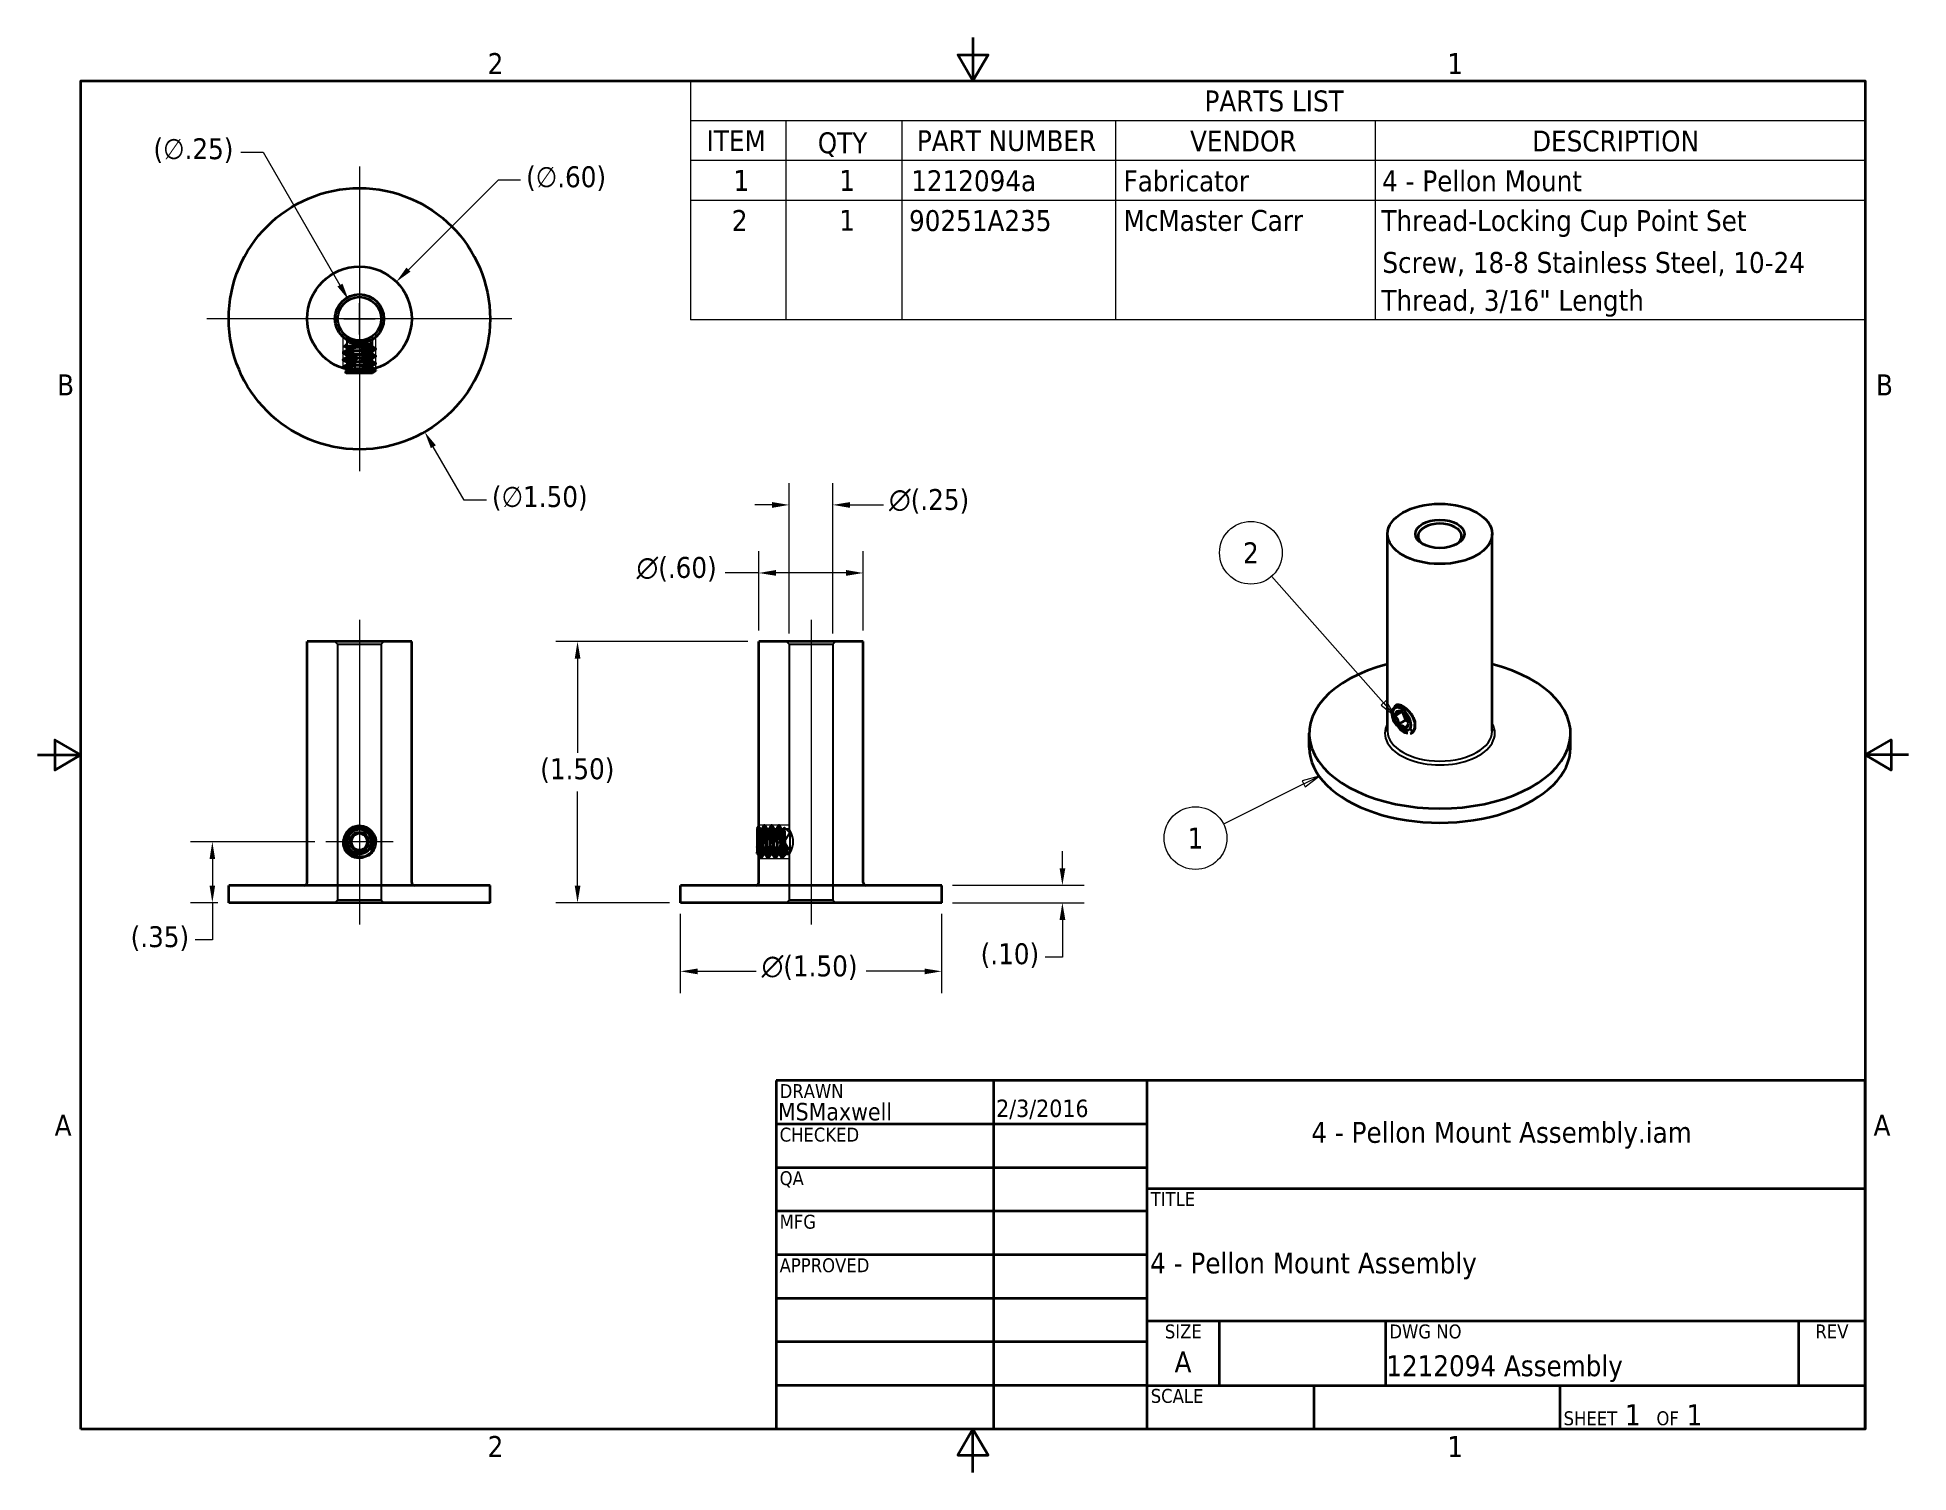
# Model space of a CAD drawing. Header units: inches. Extents: x 0.1 to 10.9, y 0.1 to 8.4.
import ezdxf
from ezdxf.enums import TextEntityAlignment as Align

# ---------------------------------------------------------------- set-up
doc = ezdxf.new("R2010")
doc.units = ezdxf.units.IN
doc.header["$MEASUREMENT"] = 0
for name, color, linetype, lineweight in [('Border (ANSI)', 7, 'Continuous', 35), ('Hidden (ANSI)', 7, 'Continuous', 25), ('Hidden Narrow (ANSI)', 7, 'Continuous', 18), ('Symbol (ANSI)', 7, 'Continuous', 18), ('Title (ANSI)', 7, 'Continuous', 35), ('Visible (ANSI)', 7, 'Continuous', 35), ('Visible Narrow (ANSI)', 7, 'Continuous', 25)]:
    doc.layers.add(name, color=color, linetype=linetype, lineweight=lineweight)
for name, color, linetype, lineweight, true_color in [('Center Mark (ANSI)', 5, 'Continuous', 18, 0x0000ff), ('Centerline (ANSI)', 5, 'Continuous', 18, 0x0000ff), ('Dimension (ANSI)', 1, 'Continuous', 18, 0xff0000)]:
    doc.layers.add(name, color=color, linetype=linetype, lineweight=lineweight, true_color=true_color)
doc.styles.add('Note Text (ANSI)', font='tahoma.ttf')
doc.styles.add('Text Style38', font='tahoma.ttf')
doc.styles.add('Text Style40', font='tahoma.ttf')
doc.dimstyles.new('Default (ANSI)', dxfattribs={"dimtxt": 0.12, "dimasz": 0.098425, "dimexe": 0.125, "dimexo": 0.0625, "dimgap": 0.031496, "dimtad": 0, "dimtih": 1, "dimtoh": 1, "dimrnd": 1e-08, "dimzin": 4, "dimdsep": 46, "dimtxsty": 'Note Text (ANSI)', "dimcen": 0.09, "dimdle": 0.393701, "dimclrd": 256, "dimclre": 256, "dimclrt": 256, "dimadec": 0, "dimazin": 1, "dimtfac": 1, "dimtofl": 0, "dimtmove": 0, "dimatfit": 3, "dimfxl": 1, "dimtolj": 1, "dimtzin": 4, "dimlwd": -1, "dimlwe": -1, "dimarcsym": 0})

msp = doc.modelspace()

# ---------------------------------------------------------------- blocks, each defined once
blk = doc.blocks.new('Borders Default Border')
at = {"layer": 'Border (ANSI)', "flags": 128}
for points in [[(5.5, 8.37), (5.5, 8.12), (5.413, 8.27), (5.587, 8.27), (5.5, 8.12)], [(0.38, 0.38), (0.38, 8.12), (10.62, 8.12), (10.62, 0.38), (0.38, 0.38)], [(0.13, 4.25), (0.38, 4.25), (0.23, 4.337), (0.23, 4.163), (0.38, 4.25)], [(10.87, 4.25), (10.62, 4.25), (10.77, 4.337), (10.77, 4.163), (10.62, 4.25)], [(5.5, 0.13), (5.5, 0.38), (5.413, 0.23), (5.587, 0.23), (5.5, 0.38)]]:
    blk.add_lwpolyline(points, dxfattribs=at)
at = {"layer": 'Border (ANSI)', "char_height": 0.12, "attachment_point": 7, "style": 'Note Text (ANSI)'}
for s, insert in [('2', (2.714, 8.16)), ('1', (8.223, 8.16)), ('B', (0.243, 6.315)), ('B', (10.683, 6.315)), ('A', (0.229, 2.065)), ('A', (10.669, 2.065)), ('2', (2.714, 0.22)), ('1', (8.223, 0.22))]:
    blk.add_mtext(s, dxfattribs=dict(at, insert=insert))
blk = doc.blocks.new('Title Blocks ANSI A')
at = {"layer": 'Title (ANSI)'}
for p, q in [((11.25, 6.999), (5, 6.999)), ((5, 6.999), (5, 4.999)), ((6.25, 4.999), (6.25, 6.999)), ((7.13, 4.999), (7.13, 6.999)), ((11.25, 4.999), (11.25, 6.999)), ((7.13, 6.749), (5, 6.749)), ((7.13, 6.499), (5, 6.499)), ((7.13, 6.379), (11.25, 6.379)), ((7.13, 6.249), (5, 6.249)), ((7.13, 5.999), (5, 5.999)), ((7.13, 5.749), (5, 5.749)), ((7.13, 5.619), (11.25, 5.619)), ((7.544, 5.249), (7.544, 5.619)), ((8.5, 5.249), (8.5, 5.619)), ((10.87, 5.249), (10.87, 5.619)), ((7.13, 5.499), (5, 5.499)), ((7.13, 5.249), (5, 5.249)), ((7.13, 5.249), (11.25, 5.249)), ((8.089, 4.999), (8.089, 5.249)), ((9.5, 4.999), (9.5, 5.249)), ((5, 4.999), (11.25, 4.999))]:
    blk.add_line(p, q, dxfattribs=at)
at = {"layer": 'Title (ANSI)', "style": 'Text Style40'}
for s, p in [('DRAWN', (5.02, 6.979)), ('CHECKED', (5.02, 6.729)), ('QA', (5.02, 6.479)), ('TITLE', (7.15, 6.359)), ('MFG', (5.02, 6.229)), ('APPROVED', (5.02, 5.979)), ('DWG NO', (8.52, 5.599)), ('SCALE', (7.15, 5.229))]:
    blk.add_text(s, height=0.08, dxfattribs=at).set_placement(p, align=Align.TOP_LEFT)
for s, p in [('SIZE', (7.337, 5.599)), ('REV', (11.06, 5.599))]:
    blk.add_text(s, height=0.08, dxfattribs=at).set_placement(p, align=Align.TOP_CENTER)
at = {"layer": 'Title (ANSI)', "insert": (9.52, 5.019), "char_height": 0.12, "attachment_point": 7, "style": 'Note Text (ANSI)'}
blk.add_mtext('\\fTahoma|b0|i0;\\H0.0800;SHEET\\fTahoma|b0|i0;\\H0.1200; 1  \\fTahoma|b0|i0;\\H0.0800;OF\\fTahoma|b0|i0;\\H0.1200; 1 ', dxfattribs=at)
at = {"layer": 'Title (ANSI)'}
for tag, p, height, style in [('CREATION_DATE_001', (6.263, 6.79), 0.1, 'Text Style38'), ('AUTHOR_001', (5.01, 6.771), 0.1, 'Text Style38'), ('FILENAME_001', (8.072, 6.642), 0.12, 'Note Text (ANSI)'), ('DESCRIPTION_001', (7.147, 5.892), 0.12, 'Note Text (ANSI)'), ('Sheet_Size_001', (7.287, 5.324), 0.12, 'Note Text (ANSI)'), ('PART_NUMBER_001', (8.502, 5.302), 0.12, 'Note Text (ANSI)')]:
    blk.add_attdef(tag, p, '', height=height, dxfattribs=dict(at, style=style))
at = {"layer": 'Title (ANSI)', "style": 'Text Style38'}
for tag, p in [('CHECKED_BY', (5.02, 6.519)), ('CHECKED_DATE', (6.27, 6.519)), ('MFG_APPROVED_BY', (5.02, 6.019)), ('MFG_APPROVED_DATE', (6.27, 6.019)), ('ENG_APPROVED_BY', (5.02, 5.769)), ('ENG_APPROVAL_DATE', (6.27, 5.769))]:
    blk.add_attdef(tag, text='', height=0.1, dxfattribs=at).set_placement(p, align=Align.BOTTOM_LEFT)
at = {"layer": 'Title (ANSI)', "style": 'Note Text (ANSI)'}
blk.add_attdef('REVISION_NUMBER', text='', height=0.12, dxfattribs=at).set_placement((11.06, 5.384), align=Align.MIDDLE_CENTER)
blk = doc.blocks.new('PARTS LIST')
at = {"layer": 'Symbol (ANSI)'}
for p, q in [((10.62, 8.12), (3.879, 8.12)), ((3.879, 8.12), (3.879, 7.891)), ((10.62, 8.12), (10.62, 7.891)), ((10.62, 7.891), (3.879, 7.891)), ((3.879, 7.891), (3.879, 7.663)), ((4.425, 7.891), (4.425, 7.663)), ((5.092, 7.891), (5.092, 7.663)), ((6.317, 7.891), (6.317, 7.663)), ((7.809, 7.891), (7.809, 7.663)), ((10.62, 7.891), (10.62, 7.663)), ((10.62, 7.663), (3.879, 7.663)), ((3.879, 7.663), (3.879, 6.749)), ((4.425, 7.663), (4.425, 6.749)), ((5.092, 7.663), (5.092, 6.749)), ((6.317, 7.663), (6.317, 6.749)), ((7.809, 7.663), (7.809, 6.749)), ((10.62, 7.663), (10.62, 6.749)), ((10.62, 7.434), (3.879, 7.434)), ((10.62, 6.749), (3.879, 6.749))]:
    blk.add_line(p, q, dxfattribs=at)
at = {"layer": 'Symbol (ANSI)', "char_height": 0.12, "attachment_point": 7, "style": 'Note Text (ANSI)'}
for s, insert in [('PARTS LIST', (6.829, 7.943)), ('ITEM', (3.971, 7.717)), ('QTY', (4.609, 7.684)), ('PART NUMBER', (5.178, 7.715)), ('VENDOR', (6.746, 7.713)), ('DESCRIPTION', (8.709, 7.713)), ('1', (4.125, 7.489)), ('1', (4.732, 7.489)), ('1212094a', (5.145, 7.485)), ('Fabricator', (6.364, 7.484)), ('4 - Pellon Mount', (7.848, 7.484)), ('2', (4.116, 7.259)), ('1', (4.732, 7.26)), ('90251A235', (5.133, 7.256)), ('McMaster Carr', (6.364, 7.257)), ('Thread-Locking Cup Point Set ', (7.844, 7.224)), ('Screw, 18-8 Stainless Steel, 10-24 ', (7.85, 6.999)), ('Thread, 3/16" Length', (7.844, 6.766))]:
    blk.add_mtext(s, dxfattribs=dict(at, insert=insert))
blk = doc.blocks.new('Balloon1')
at = {"layer": 'Symbol (ANSI)'}
for p, q in [((7.857, 4.549), (7.214, 5.277)), ((7.872, 4.562), (7.842, 4.536)), ((7.842, 4.536), (7.922, 4.475)), ((7.857, 4.549), (7.922, 4.475)), ((7.922, 4.475), (7.872, 4.562))]:
    blk.add_line(p, q, dxfattribs=at)
at = {"layer": 'Symbol (ANSI)', "flags": 128}
blk.add_lwpolyline([(7.842, 4.536), (7.922, 4.475), (7.872, 4.562), (7.842, 4.536)], dxfattribs=at)
at = {"layer": 'Symbol (ANSI)'}
blk.add_circle((7.095, 5.411), 0.18, dxfattribs=at)
blk.add_solid([(7.842, 4.536), (7.922, 4.475), (7.872, 4.562), (7.842, 4.536)], dxfattribs=at)
at = {"layer": 'Symbol (ANSI)', "insert": (7.095, 5.411), "char_height": 0.12, "attachment_point": 5, "style": 'Note Text (ANSI)'}
blk.add_mtext('2', dxfattribs=at)
blk = doc.blocks.new('Balloon2')
at = {"layer": 'Symbol (ANSI)'}
for p, q in [((7.398, 4.084), (6.938, 3.853)), ((7.486, 4.129), (7.389, 4.102)), ((7.389, 4.102), (7.407, 4.067)), ((7.398, 4.084), (7.486, 4.129)), ((7.407, 4.067), (7.486, 4.129))]:
    blk.add_line(p, q, dxfattribs=at)
at = {"layer": 'Symbol (ANSI)', "flags": 128}
blk.add_lwpolyline([(7.407, 4.067), (7.486, 4.129), (7.389, 4.102), (7.407, 4.067)], dxfattribs=at)
at = {"layer": 'Symbol (ANSI)'}
blk.add_circle((6.777, 3.773), 0.18, dxfattribs=at)
blk.add_solid([(7.407, 4.067), (7.486, 4.129), (7.389, 4.102), (7.407, 4.067)], dxfattribs=at)
at = {"layer": 'Symbol (ANSI)', "insert": (6.777, 3.773), "char_height": 0.12, "attachment_point": 5, "style": 'Note Text (ANSI)'}
blk.add_mtext('1', dxfattribs=at)
blk = doc.blocks.new('*D9')
at = {"layer": 'Defpoints', "color": 0, "transparency": 16777216}
for p in [(3.82, 3.402), (5.32, 3.402), (5.32, 3.008)]:
    blk.add_point(p, dxfattribs=at)
at = {"layer": 'Dimension (ANSI)', "transparency": 16777216}
for p, q in [((3.82, 3.339), (3.82, 2.883)), ((5.32, 3.339), (5.32, 2.883)), ((3.919, 3.008), (4.255, 3.008)), ((5.222, 3.008), (4.886, 3.008))]:
    blk.add_line(p, q, dxfattribs=at)
for points in [[(3.919, 3.024), (3.919, 2.991), (3.82, 3.008)], [(5.222, 3.024), (5.222, 2.991), (5.32, 3.008)]]:
    blk.add_solid(points, dxfattribs=at)
at = {"layer": 'Dimension (ANSI)', "transparency": 16777216, "insert": (4.287, 3.099), "char_height": 0.12, "attachment_point": 1, "style": 'Note Text (ANSI)'}
blk.add_mtext('\\A1;\\fAIGDT|b0|i0;\\H0.1200;\\ln\\fTahoma|b0|i0;\\H0.1200;(1.50)', dxfattribs=at)
blk = doc.blocks.new('*D10')
at = {"layer": 'Defpoints', "color": 0, "transparency": 16777216}
for p in [(4.87, 5.295), (4.27, 4.902), (4.87, 4.902)]:
    blk.add_point(p, dxfattribs=at)
at = {"layer": 'Dimension (ANSI)', "transparency": 16777216}
for p, q in [((4.27, 4.964), (4.27, 5.42)), ((4.87, 4.964), (4.87, 5.42)), ((4.27, 5.295), (4.078, 5.295)), ((4.772, 5.295), (4.369, 5.295))]:
    blk.add_line(p, q, dxfattribs=at)
for points in [[(4.369, 5.312), (4.369, 5.279), (4.27, 5.295)], [(4.772, 5.312), (4.772, 5.279), (4.87, 5.295)]]:
    blk.add_solid(points, dxfattribs=at)
at = {"layer": 'Dimension (ANSI)', "transparency": 16777216, "insert": (3.569, 5.387), "char_height": 0.12, "attachment_point": 1, "style": 'Note Text (ANSI)'}
blk.add_mtext('\\A1;\\fAIGDT|b0|i0;\\H0.1200;\\ln\\fTahoma|b0|i0;\\H0.1200;(.60)', dxfattribs=at)
blk = doc.blocks.new('*D11')
at = {"layer": 'Defpoints', "color": 0, "transparency": 16777216}
for p in [(4.445, 5.686), (4.445, 4.886), (4.695, 4.886)]:
    blk.add_point(p, dxfattribs=at)
at = {"layer": 'Dimension (ANSI)', "transparency": 16777216}
for p, q in [((4.445, 4.948), (4.445, 5.811)), ((4.695, 4.948), (4.695, 5.811)), ((4.347, 5.686), (4.248, 5.686)), ((4.794, 5.686), (4.986, 5.686))]:
    blk.add_line(p, q, dxfattribs=at)
for points in [[(4.347, 5.702), (4.347, 5.669), (4.445, 5.686)], [(4.794, 5.702), (4.794, 5.669), (4.695, 5.686)]]:
    blk.add_solid(points, dxfattribs=at)
at = {"layer": 'Dimension (ANSI)', "transparency": 16777216, "insert": (5.018, 5.777), "char_height": 0.12, "attachment_point": 1, "style": 'Note Text (ANSI)'}
blk.add_mtext('\\A1;\\fAIGDT|b0|i0;\\H0.1200;\\ln\\fTahoma|b0|i0;\\H0.1200;(.25)', dxfattribs=at)
blk = doc.blocks.new('*D12')
at = {"layer": 'Defpoints', "color": 0, "transparency": 16777216}
for p in [(5.32, 3.502), (6.013, 3.502), (5.32, 3.402)]:
    blk.add_point(p, dxfattribs=at)
at = {"layer": 'Dimension (ANSI)', "transparency": 16777216}
for p, q in [((6.013, 3.6), (6.013, 3.698)), ((5.383, 3.502), (6.138, 3.502)), ((5.383, 3.402), (6.138, 3.402)), ((6.013, 3.303), (6.013, 3.09)), ((6.013, 3.09), (5.915, 3.09))]:
    blk.add_line(p, q, dxfattribs=at)
for points in [[(5.997, 3.6), (6.03, 3.6), (6.013, 3.502)], [(5.997, 3.303), (6.03, 3.303), (6.013, 3.402)]]:
    blk.add_solid(points, dxfattribs=at)
at = {"layer": 'Dimension (ANSI)', "transparency": 16777216, "insert": (5.544, 3.169), "char_height": 0.12, "attachment_point": 1, "style": 'Note Text (ANSI)'}
blk.add_mtext('\\A1;(.10)', dxfattribs=at)
blk = doc.blocks.new('*D13')
at = {"layer": 'Defpoints', "color": 0, "transparency": 16777216}
for p in [(3.23, 4.902), (4.27, 4.902), (3.82, 3.402)]:
    blk.add_point(p, dxfattribs=at)
at = {"layer": 'Dimension (ANSI)', "transparency": 16777216}
for p, q in [((4.208, 4.902), (3.105, 4.902)), ((3.23, 4.803), (3.23, 4.262)), ((3.23, 3.5), (3.23, 4.041)), ((3.758, 3.402), (3.105, 3.402))]:
    blk.add_line(p, q, dxfattribs=at)
for points in [[(3.214, 4.803), (3.247, 4.803), (3.23, 4.902)], [(3.214, 3.5), (3.247, 3.5), (3.23, 3.402)]]:
    blk.add_solid(points, dxfattribs=at)
at = {"layer": 'Dimension (ANSI)', "transparency": 16777216, "insert": (3.016, 4.231), "char_height": 0.12, "attachment_point": 1, "style": 'Note Text (ANSI)'}
blk.add_mtext('\\A1;(1.50)', dxfattribs=at)
blk = doc.blocks.new('*D14')
at = {"layer": 'Defpoints', "color": 0, "transparency": 16777216}
for p in [(1.603, 7.404), (2.353, 6.105)]:
    blk.add_point(p, dxfattribs=at)
at = {"layer": 'Dimension (ANSI)', "transparency": 16777216}
for p, q in [((1.978, 6.665), (1.978, 6.845)), ((1.888, 6.755), (2.068, 6.755)), ((2.579, 5.714), (2.402, 6.02)), ((2.708, 5.714), (2.579, 5.714))]:
    blk.add_line(p, q, dxfattribs=at)
blk.add_solid([(2.417, 6.028), (2.388, 6.012), (2.353, 6.105)], dxfattribs=at)
at = {"layer": 'Dimension (ANSI)', "transparency": 16777216, "insert": (2.739, 5.794), "char_height": 0.12, "attachment_point": 1, "style": 'Note Text (ANSI)'}
blk.add_mtext('\\A1;(∅1.50)', dxfattribs=at)
blk = doc.blocks.new('*D15')
at = {"layer": 'Defpoints', "color": 0, "transparency": 16777216}
for p in [(2.19, 6.967), (1.766, 6.543)]:
    blk.add_point(p, dxfattribs=at)
at = {"layer": 'Dimension (ANSI)', "transparency": 16777216}
for p, q in [((2.774, 7.551), (2.26, 7.036)), ((2.903, 7.551), (2.774, 7.551)), ((1.978, 6.665), (1.978, 6.845)), ((1.888, 6.755), (2.068, 6.755))]:
    blk.add_line(p, q, dxfattribs=at)
blk.add_solid([(2.248, 7.048), (2.271, 7.025), (2.19, 6.967)], dxfattribs=at)
at = {"layer": 'Dimension (ANSI)', "transparency": 16777216, "insert": (2.935, 7.63), "char_height": 0.12, "attachment_point": 1, "style": 'Note Text (ANSI)'}
blk.add_mtext('\\A1;(∅.60)', dxfattribs=at)
blk = doc.blocks.new('*D16')
at = {"layer": 'Defpoints', "color": 0, "transparency": 16777216}
for p in [(1.916, 6.863), (2.041, 6.646)]:
    blk.add_point(p, dxfattribs=at)
at = {"layer": 'Dimension (ANSI)', "transparency": 16777216}
for p, q in [((1.297, 7.711), (1.426, 7.711)), ((1.426, 7.711), (1.866, 6.948)), ((1.978, 6.665), (1.978, 6.845)), ((1.888, 6.755), (2.068, 6.755))]:
    blk.add_line(p, q, dxfattribs=at)
blk.add_solid([(1.881, 6.956), (1.852, 6.94), (1.916, 6.863)], dxfattribs=at)
at = {"layer": 'Dimension (ANSI)', "transparency": 16777216, "insert": (0.796, 7.791), "char_height": 0.12, "attachment_point": 1, "style": 'Note Text (ANSI)'}
blk.add_mtext('\\A1;(∅.25)', dxfattribs=at)
blk = doc.blocks.new('*D17')
at = {"layer": 'Defpoints', "color": 0, "transparency": 16777216}
for p in [(1.134, 3.752), (1.785, 3.752), (1.228, 3.402)]:
    blk.add_point(p, dxfattribs=at)
at = {"layer": 'Dimension (ANSI)', "transparency": 16777216}
for p, q in [((1.723, 3.752), (1.009, 3.752)), ((1.134, 3.653), (1.134, 3.5)), ((1.166, 3.402), (1.009, 3.402)), ((1.134, 3.402), (1.134, 3.188)), ((1.134, 3.188), (1.035, 3.188))]:
    blk.add_line(p, q, dxfattribs=at)
for points in [[(1.118, 3.653), (1.15, 3.653), (1.134, 3.752)], [(1.118, 3.5), (1.15, 3.5), (1.134, 3.402)]]:
    blk.add_solid(points, dxfattribs=at)
at = {"layer": 'Dimension (ANSI)', "transparency": 16777216, "insert": (0.665, 3.267), "char_height": 0.12, "attachment_point": 1, "style": 'Note Text (ANSI)'}
blk.add_mtext('\\A1;(.35)', dxfattribs=at)

# ---------------------------------------------------------------- dimensions: what is measured, and where the dimension line sits
at = {"layer": 'Dimension (ANSI)'}
for p1, p2, picture, middle in [((2.0406, 6.6464), (1.9156, 6.8629), '*D16', (1.0308, 7.7112)), ((1.766, 6.5426), (2.1903, 6.9668), '*D15', (3.1693, 7.5508)), ((1.6031, 7.4042), (2.3531, 6.1052), '*D14', (3.0188, 5.7145))]:
    dim = msp.add_diameter_dim_2p(p1=p1, p2=p2, text='(<>)', dimstyle='Default (ANSI)', override={"dimgap": 0.031496, "dimdec": 2, "dimlfac": 1, "dimtol": 0, "dimlim": 0, "dimtp": 0, "dimtm": 0, "dimtdec": 2}, dxfattribs=at)
    dim.commit()
    dim.dimension.update_dxf_attribs({"geometry": picture, "text_midpoint": middle, "dimtype": 163})
for base, p1, p2, angle, text, override, picture, middle in [((4.4453, 5.6858), (4.6953, 4.8859), (4.4453, 4.8859), 180, '\\fAIGDT|b0|i0;\\H0.1200;\\ln\\fTahoma|b0|i0;\\H0.1200;(<>)', {"dimgap": 0.031496, "dimtih": 0, "dimtoh": 0, "dimdec": 2, "dimtol": 0, "dimlim": 0, "dimtp": 0, "dimtm": 0, "dimtdec": 2, "dimatfit": 1}, '*D11', (5.2565, 5.6858)), ((4.8703, 5.2953), (4.2703, 4.9016), (4.8703, 4.9016), 180, '\\fAIGDT|b0|i0;\\H0.1200;\\ln\\fTahoma|b0|i0;\\H0.1200;(<>)', {"dimgap": 0.031496, "dimtih": 0, "dimtoh": 0, "dimdec": 2, "dimtol": 0, "dimlim": 0, "dimtp": 0, "dimtm": 0, "dimtdec": 2, "dimatfit": 2}, '*D10', (3.8076, 5.2953)), ((3.2303, 4.9016), (3.8203, 3.4016), (4.2703, 4.9016), 270, '(<>)', {"dimgap": 0.031496, "dimdec": 2, "dimtol": 0, "dimlim": 0, "dimtp": 0, "dimtm": 0, "dimtdec": 2, "dimatfit": 1}, '*D13', (3.2303, 4.1516)), ((1.1339, 3.7516), (1.2281, 3.4016), (1.7852, 3.7516), 270, '(<>)', {"dimgap": 0.031496, "dimdec": 2, "dimtol": 0, "dimlim": 0, "dimtp": 0, "dimtm": 0, "dimtdec": 2, "dimatfit": 2}, '*D17', (0.8344, 3.1882)), ((6.0135, 3.5016), (5.3203, 3.4016), (5.3203, 3.5016), 270, '(<>)', {"dimgap": 0.031496, "dimdec": 2, "dimtol": 0, "dimlim": 0, "dimtp": 0, "dimtm": 0, "dimtdec": 2, "dimatfit": 1}, '*D12', (5.714, 3.0898)), ((5.3203, 3.0079), (3.8203, 3.4016), (5.3203, 3.4016), 180, '\\fAIGDT|b0|i0;\\H0.1200;\\ln\\fTahoma|b0|i0;\\H0.1200;(<>)', {"dimgap": 0.031496, "dimtih": 0, "dimtoh": 0, "dimdec": 2, "dimtol": 0, "dimlim": 0, "dimtp": 0, "dimtm": 0, "dimtdec": 2, "dimatfit": 1}, '*D9', (4.5703, 3.0079))]:
    dim = msp.add_linear_dim(base=base, p1=p1, p2=p2, angle=angle, text=text, dimstyle='Default (ANSI)', override=override, dxfattribs=at)
    dim.commit()
    dim.dimension.update_dxf_attribs({"geometry": picture, "text_midpoint": middle, "dimtype": 160})

# ---------------------------------------------------------------- linework, layer by layer
at = {"layer": 'Center Mark (ANSI)', "linetype": 'Continuous'}
for p, q in [((1.9781, 7.6297), (1.9781, 5.8797)), ((2.8531, 6.7547), (1.1031, 6.7547)), ((1.9781, 3.9445), (1.9781, 3.5586)), ((2.1711, 3.7516), (1.7852, 3.7516))]:
    msp.add_line(p, q, dxfattribs=at)
at = {"layer": 'Centerline (ANSI)', "linetype": 'Continuous'}
for p, q in [((1.9781, 5.0266), (1.9781, 3.2766)), ((4.5703, 5.0266), (4.5703, 3.2766))]:
    msp.add_line(p, q, dxfattribs=at)
at = {"layer": 'Hidden (ANSI)'}
for p, q in [((1.8823, 6.5625), (1.8823, 6.5575)), ((1.9103, 6.5408), (1.883, 6.5567)), ((1.8831, 6.5628), (1.8831, 6.5576)), ((1.8832, 6.5625), (1.8831, 6.5575)), ((1.8838, 6.5636), (1.9111, 6.5795)), ((1.9112, 6.5408), (1.8838, 6.5567)), ((1.9112, 6.5408), (1.8838, 6.5567)), ((1.9261, 6.6322), (1.8895, 6.5956)), ((1.9112, 6.5824), (1.8897, 6.595)), ((1.9056, 6.6529), (1.9056, 6.4792)), ((1.9078, 6.5872), (1.9087, 6.5872)), ((1.9095, 6.5779), (1.9107, 6.5823)), ((1.9102, 6.5784), (1.9102, 6.5836)), ((1.9104, 6.5779), (1.9115, 6.5823)), ((1.9207, 6.6163), (1.9632, 6.6163)), ((1.9261, 6.6322), (1.9533, 6.6322)), ((1.9781, 6.6009), (1.9261, 6.6322)), ((1.933, 6.5503), (1.9306, 6.5557)), ((1.9339, 6.5503), (1.9314, 6.5557)), ((1.94, 6.577), (1.9469, 6.571)), ((1.9408, 6.577), (1.9478, 6.571)), ((1.9719, 6.5892), (2.0408, 6.5892)), ((1.9781, 6.6009), (2.0302, 6.6322)), ((2.003, 6.6322), (2.0302, 6.6322)), ((2.0302, 6.6322), (2.0536, 6.6088)), ((2.0534, 6.6081), (2.0451, 6.6033)), ((2.0451, 6.6003), (2.0724, 6.5844)), ((2.0724, 6.5776), (2.0451, 6.5616)), ((2.0451, 6.5586), (2.0724, 6.5427)), ((2.0461, 6.5992), (2.0461, 6.6044)), ((2.0461, 6.5576), (2.0461, 6.5628)), ((2.0506, 6.6529), (2.0506, 6.4792)), ((2.0731, 6.5836), (2.0731, 6.5784)), ((1.8823, 6.5211), (1.8823, 6.5159)), ((1.9103, 6.4991), (1.883, 6.5151)), ((1.8831, 6.5211), (1.8831, 6.5159)), ((1.8831, 6.5211), (1.8831, 6.5159)), ((1.8831, 6.4794), (1.8831, 6.4742)), ((1.8835, 6.5217), (1.8835, 6.5165)), ((1.8835, 6.4783), (1.8854, 6.4725)), ((1.8838, 6.5219), (1.9111, 6.5378)), ((1.9112, 6.4991), (1.8838, 6.5151)), ((1.9112, 6.4991), (1.8838, 6.5151)), ((1.8838, 6.4802), (1.9111, 6.4961)), ((1.8965, 6.466), (1.8838, 6.4734)), ((1.8844, 6.4783), (1.8863, 6.4725)), ((1.8867, 6.5241), (1.9102, 6.5378)), ((1.8876, 6.5241), (1.9111, 6.5378)), ((1.8906, 6.4677), (1.9056, 6.4792)), ((1.9022, 6.4659), (1.903, 6.4659)), ((1.9049, 6.493), (1.9102, 6.4961)), ((1.9057, 6.493), (1.9111, 6.4961)), ((1.9058, 6.4695), (1.9122, 6.474)), ((1.9067, 6.4695), (1.9131, 6.474)), ((1.9093, 6.5367), (1.9093, 6.5419)), ((1.9093, 6.4951), (1.9093, 6.5003)), ((1.9102, 6.5367), (1.9102, 6.5419)), ((1.9102, 6.5367), (1.9102, 6.5419)), ((1.9102, 6.4951), (1.9102, 6.5003)), ((1.9102, 6.4951), (1.9102, 6.5003)), ((1.9112, 6.4574), (1.9102, 6.458)), ((1.9102, 6.4534), (1.9102, 6.4539)), ((1.9116, 6.4968), (1.9127, 6.5023)), ((1.9125, 6.4968), (1.9135, 6.5023)), ((1.9145, 6.5393), (1.9138, 6.5443)), ((1.9153, 6.5393), (1.9146, 6.5443)), ((1.9375, 6.5033), (1.924, 6.5033)), ((1.924, 6.5033), (1.924, 6.4447)), ((1.9781, 6.5303), (1.9313, 6.5033)), ((1.935, 6.5085), (1.9364, 6.5136)), ((1.9359, 6.5085), (1.9372, 6.5136)), ((1.9511, 6.5033), (1.9375, 6.5033)), ((1.9781, 6.5033), (1.9511, 6.5033)), ((1.9511, 6.5033), (1.9511, 6.4447)), ((1.956, 6.4919), (1.9518, 6.4871)), ((1.9568, 6.4919), (1.9527, 6.4871)), ((1.97, 6.5322), (1.9704, 6.527)), ((1.9708, 6.5322), (1.9713, 6.527)), ((1.9781, 6.5303), (2.025, 6.5033)), ((2.0052, 6.5033), (1.9781, 6.5033)), ((2.0187, 6.5033), (2.0052, 6.5033)), ((2.0052, 6.5033), (2.0052, 6.4447)), ((2.0323, 6.5033), (2.0187, 6.5033)), ((2.0323, 6.5033), (2.0323, 6.4447)), ((2.0724, 6.5359), (2.0451, 6.5199)), ((2.0451, 6.517), (2.0724, 6.5011)), ((2.0724, 6.4942), (2.0451, 6.4783)), ((2.0451, 6.4753), (2.0606, 6.4663)), ((2.0461, 6.5159), (2.0461, 6.5211)), ((2.0461, 6.4742), (2.0461, 6.4794)), ((2.0506, 6.4792), (2.0657, 6.4677)), ((2.051, 6.458), (2.0727, 6.458)), ((2.0731, 6.5419), (2.0731, 6.5367)), ((2.0731, 6.5003), (2.0731, 6.4951)), ((1.8531, 4.8859), (1.8375, 4.9016)), ((1.8531, 4.8859), (2.1031, 4.8859)), ((1.8531, 4.8859), (1.8531, 3.4172)), ((2.1031, 4.8859), (2.1188, 4.9016)), ((2.1031, 4.8859), (2.1031, 3.4172)), ((4.4453, 4.8859), (4.4297, 4.9016)), ((4.4453, 4.8859), (4.6953, 4.8859)), ((4.4453, 4.8859), (4.4453, 3.8241)), ((4.6953, 4.8859), (4.7109, 4.9016)), ((4.6953, 4.8859), (4.6953, 3.4172)), ((1.891, 3.7649), (1.8918, 3.7654)), ((1.9116, 3.7686), (1.9127, 3.7721)), ((1.9145, 3.777), (1.9127, 3.7721)), ((4.2676, 3.7984), (4.2603, 3.8057)), ((4.3189, 3.7984), (4.2603, 3.7984)), ((4.2703, 3.8397), (4.2859, 3.8241)), ((4.2723, 3.8327), (4.2805, 3.8186)), ((4.2794, 3.8195), (4.2846, 3.8195)), ((4.2835, 3.8185), (4.2994, 3.8458)), ((4.4453, 3.8241), (4.2859, 3.8241)), ((4.3055, 3.8466), (4.3003, 3.8466)), ((4.3063, 3.8459), (4.3222, 3.8186)), ((4.3124, 3.7691), (4.3179, 3.7726)), ((4.3124, 3.7686), (4.3179, 3.7721)), ((4.3189, 3.775), (4.3189, 3.7984)), ((4.346, 3.7516), (4.3189, 3.7984)), ((4.3189, 3.7516), (4.3189, 3.775)), ((4.3211, 3.8195), (4.3263, 3.8195)), ((4.3251, 3.8185), (4.3411, 3.8458)), ((4.3373, 3.7604), (4.3321, 3.7596)), ((4.3471, 3.8466), (4.3419, 3.8466)), ((4.3479, 3.8459), (4.3639, 3.8186)), ((4.3549, 3.7775), (4.3599, 3.7757)), ((4.3549, 3.777), (4.3599, 3.7752)), ((4.3628, 3.8195), (4.368, 3.8195)), ((4.3668, 3.8185), (4.3828, 3.8458)), ((4.3888, 3.8466), (4.3836, 3.8466)), ((4.3896, 3.8459), (4.4055, 3.8186)), ((4.4044, 3.8195), (4.4096, 3.8195)), ((4.4085, 3.8185), (4.4172, 3.8334)), ((4.4165, 3.7516), (4.4478, 3.8036)), ((4.4478, 3.8036), (4.4178, 3.8336)), ((4.4478, 3.8036), (4.4478, 3.6995)), ((1.8835, 3.7355), (1.8854, 3.7268)), ((1.9058, 3.6885), (1.9122, 3.6818)), ((1.935, 3.666), (1.9364, 3.6653)), ((1.956, 3.6865), (1.9518, 3.6881)), ((1.969, 3.6827), (1.9698, 3.6832)), ((2.0256, 3.6693), (2.0329, 3.6739)), ((4.3189, 3.7516), (4.2603, 3.7516)), ((4.3189, 3.7047), (4.2603, 3.7047)), ((4.2676, 3.7047), (4.2603, 3.6974)), ((4.2632, 3.6836), (4.2638, 3.6836)), ((4.2859, 3.6791), (4.2703, 3.6634)), ((4.2786, 3.6573), (4.2719, 3.6689)), ((4.2759, 3.6693), (4.2754, 3.6739)), ((4.2846, 3.6566), (4.2794, 3.6566)), ((4.2816, 3.7077), (4.2816, 3.7082)), ((4.2851, 3.689), (4.2896, 3.6823)), ((4.2851, 3.6885), (4.2896, 3.6818)), ((4.3014, 3.6845), (4.2854, 3.6572)), ((4.4453, 3.6791), (4.2859, 3.6791)), ((4.2939, 3.736), (4.2881, 3.7273)), ((4.2939, 3.7355), (4.2881, 3.7268)), ((4.3003, 3.6836), (4.3055, 3.6836)), ((4.3075, 3.687), (4.3028, 3.6886)), ((4.3075, 3.6865), (4.3028, 3.6881)), ((4.3203, 3.6573), (4.3043, 3.6846)), ((4.3189, 3.7281), (4.3189, 3.7516)), ((4.346, 3.7516), (4.3189, 3.7047)), ((4.3189, 3.7047), (4.3189, 3.7281)), ((4.3263, 3.6566), (4.3211, 3.6566)), ((4.3241, 3.6665), (4.3292, 3.6658)), ((4.3241, 3.666), (4.3292, 3.6653)), ((4.343, 3.6845), (4.3271, 3.6572)), ((4.343, 3.6845), (4.3412, 3.6815)), ((4.343, 3.684), (4.3412, 3.681)), ((4.3419, 3.6836), (4.3471, 3.6836)), ((4.3479, 3.684), (4.3426, 3.684)), ((4.3479, 3.6835), (4.3426, 3.6835)), ((4.3619, 3.6573), (4.346, 3.6846)), ((4.368, 3.6566), (4.3628, 3.6566)), ((4.3659, 3.6675), (4.3713, 3.6688)), ((4.3659, 3.667), (4.3713, 3.6683)), ((4.3847, 3.6845), (4.3688, 3.6572)), ((4.3781, 3.748), (4.3732, 3.7514)), ((4.3781, 3.7475), (4.3732, 3.7509)), ((4.3836, 3.6836), (4.3888, 3.6836)), ((4.3926, 3.6948), (4.3866, 3.6908)), ((4.3926, 3.6943), (4.3866, 3.6903)), ((4.4036, 3.6573), (4.3876, 3.6846)), ((4.3935, 3.7463), (4.3979, 3.7382)), ((4.3935, 3.7458), (4.3979, 3.7377)), ((4.4028, 3.711), (4.4028, 3.7115)), ((4.4049, 3.6566), (4.4044, 3.6566)), ((4.4049, 3.6801), (4.4049, 3.6566)), ((4.4162, 3.6678), (4.4049, 3.6566)), ((4.4165, 3.7516), (4.4478, 3.6995)), ((4.4264, 3.6845), (4.4183, 3.6708)), ((4.4253, 3.6836), (4.4305, 3.6836)), ((4.4303, 3.683), (4.4293, 3.6846)), ((4.4478, 3.6995), (4.431, 3.6827)), ((4.4319, 3.7153), (4.4319, 3.6853)), ((4.4453, 3.6791), (4.4453, 3.4172)), ((1.8531, 3.4172), (1.8375, 3.4016)), ((2.1031, 3.4172), (1.8531, 3.4172)), ((2.1031, 3.4172), (2.1188, 3.4016)), ((4.4453, 3.4172), (4.4297, 3.4016)), ((4.6953, 3.4172), (4.4453, 3.4172)), ((4.6953, 3.4172), (4.7109, 3.4016))]:
    msp.add_line(p, q, dxfattribs=at)
at = {"layer": 'Hidden (ANSI)', "flags": 128}
for points in [[(1.8823, 6.5625), (1.8959, 6.5704), (1.9028, 6.5742), (1.9095, 6.5779)], [(1.8823, 6.5625), (1.8836, 6.5616), (1.8864, 6.5608), (1.8906, 6.5599), (1.8961, 6.5591), (1.9029, 6.5583), (1.9111, 6.5575), (1.9204, 6.5566), (1.9306, 6.5557)], [(1.9138, 6.5443), (1.8973, 6.5504), (1.8823, 6.5575)], [(1.8823, 6.5575), (1.8832, 6.5566), (1.8858, 6.5557), (1.8902, 6.5548), (1.8959, 6.5539), (1.9032, 6.5531), (1.912, 6.5522), (1.922, 6.5512), (1.933, 6.5503)], [(1.9146, 6.5443), (1.8982, 6.5504), (1.8831, 6.5575)], [(1.8831, 6.5575), (1.884, 6.5566), (1.8867, 6.5557), (1.891, 6.5548), (1.8968, 6.5539), (1.9041, 6.5531), (1.9128, 6.5522), (1.9229, 6.5512), (1.9339, 6.5503)], [(1.8832, 6.5625), (1.8968, 6.5704), (1.9036, 6.5742), (1.9104, 6.5779)], [(1.9306, 6.5697), (1.9229, 6.5691), (1.9156, 6.5684), (1.9089, 6.5678), (1.9028, 6.5671), (1.8974, 6.5664), (1.8928, 6.5657), (1.8892, 6.5651), (1.8864, 6.5645), (1.8844, 6.5639), (1.8833, 6.5632), (1.8832, 6.5626), (1.8839, 6.5619), (1.8856, 6.5612), (1.8882, 6.5605), (1.8917, 6.5599), (1.8959, 6.5593), (1.9008, 6.5587), (1.9066, 6.558), (1.9131, 6.5573), (1.9203, 6.5567), (1.9281, 6.556), (1.9363, 6.5553), (1.9448, 6.5547), (1.9535, 6.5541), (1.9625, 6.5534), (1.9717, 6.5528), (1.9811, 6.5521), (1.9905, 6.5515), (1.9998, 6.5508), (2.0088, 6.5501), (2.0175, 6.5495), (2.0256, 6.5489)], [(1.9306, 6.5645), (1.9229, 6.5639), (1.9156, 6.5632), (1.9089, 6.5626), (1.9028, 6.5619), (1.8974, 6.5612), (1.8928, 6.5605), (1.8892, 6.5599), (1.8864, 6.5593), (1.8844, 6.5587), (1.8833, 6.558), (1.8832, 6.5573), (1.8839, 6.5567), (1.8856, 6.556), (1.8882, 6.5553), (1.8917, 6.5547), (1.8959, 6.5541), (1.9008, 6.5534), (1.9066, 6.5528), (1.9131, 6.5521), (1.9203, 6.5515), (1.9281, 6.5508), (1.9363, 6.5501), (1.9448, 6.5495), (1.9535, 6.5489), (1.9625, 6.5482), (1.9717, 6.5476), (1.9811, 6.5469), (1.9905, 6.5462), (1.9998, 6.5456), (2.0088, 6.5449), (2.0175, 6.5443), (2.0256, 6.5436)], [(1.8832, 6.5625), (1.8844, 6.5616), (1.8872, 6.5608), (1.8915, 6.5599), (1.897, 6.5591), (1.9038, 6.5583), (1.9119, 6.5575), (1.9212, 6.5566), (1.9314, 6.5557)], [(1.936, 6.6), (1.9295, 6.5996), (1.9222, 6.5992), (1.9146, 6.5987), (1.9078, 6.5981), (1.9019, 6.5976), (1.8972, 6.5971), (1.8939, 6.5967), (1.8916, 6.5963), (1.8895, 6.5956), (1.89, 6.5948), (1.8932, 6.5941), (1.8983, 6.5935), (1.9046, 6.5929), (1.9116, 6.5924), (1.9197, 6.5918), (1.9288, 6.5913), (1.9388, 6.5908), (1.9494, 6.5902), (1.9605, 6.5898), (1.9719, 6.5892)], [(1.9107, 6.5823), (1.9081, 6.584), (1.9065, 6.5856), (1.9062, 6.5867), (1.9078, 6.5872)], [(1.9115, 6.5823), (1.9089, 6.584), (1.9073, 6.5856), (1.9071, 6.5867), (1.9087, 6.5872)], [(1.9078, 6.5872), (1.9101, 6.5869), (1.9131, 6.5863), (1.9167, 6.5853), (1.9207, 6.5841), (1.9296, 6.5809), (1.94, 6.577)], [(1.9087, 6.5872), (1.9109, 6.5869), (1.914, 6.5863), (1.9176, 6.5853), (1.9215, 6.5841), (1.9304, 6.5809), (1.9408, 6.577)], [(1.9095, 6.5779), (1.9108, 6.577), (1.9131, 6.5761), (1.9165, 6.5753), (1.9208, 6.5745), (1.9261, 6.5736), (1.9323, 6.5728), (1.9393, 6.5719), (1.9469, 6.571)], [(1.9632, 6.6163), (1.9754, 6.6151), (1.9879, 6.6139), (2.0001, 6.6126), (2.0113, 6.6114), (2.0214, 6.6103), (2.0302, 6.609), (2.0374, 6.6078), (2.0424, 6.6066), (2.0453, 6.6054), (2.046, 6.6042), (2.0444, 6.6029), (2.0407, 6.6017), (2.0349, 6.6006), (2.0272, 6.5994), (2.0177, 6.5981), (2.007, 6.5969), (1.9955, 6.5957), (1.9834, 6.5945), (1.9709, 6.5933), (1.9586, 6.592), (1.9471, 6.5908), (1.9368, 6.5897), (1.9277, 6.5885), (1.9202, 6.5872), (1.9147, 6.586), (1.9114, 6.5848), (1.9102, 6.5836), (1.9113, 6.5824), (1.9147, 6.5811), (1.92, 6.58), (1.9273, 6.5788), (1.9364, 6.5775), (1.947, 6.5763), (1.9584, 6.5751), (1.9704, 6.5739), (1.9828, 6.5727), (1.9952, 6.5715), (2.0069, 6.5702), (2.0174, 6.5691), (2.0268, 6.5679), (2.0347, 6.5666), (2.0406, 6.5654), (2.0444, 6.5642), (2.046, 6.563), (2.0454, 6.5618), (2.0425, 6.5605), (2.0375, 6.5594), (2.0306, 6.5582), (2.0218, 6.557), (2.0115, 6.5557), (2.0002, 6.5545), (1.9884, 6.5534), (1.976, 6.5521), (1.9635, 6.5509), (1.9517, 6.5496), (1.9409, 6.5485), (1.9312, 6.5473), (1.923, 6.546), (1.9167, 6.5448), (1.9125, 6.5436), (1.9104, 6.5425), (1.9106, 6.5412), (1.913, 6.54), (1.9176, 6.5388), (1.9241, 6.5376), (1.9325, 6.5364), (1.9426, 6.5351), (1.9537, 6.5339), (1.9654, 6.5328), (1.9777, 6.5316), (1.9902, 6.5303), (2.0022, 6.5291), (2.0132, 6.5279), (2.0231, 6.5267), (2.0317, 6.5255), (2.0385, 6.5242), (2.0431, 6.523), (2.0456, 6.5219), (2.0459, 6.5206), (2.0439, 6.5194), (2.0397, 6.5182), (2.0336, 6.517), (2.0256, 6.5158), (2.0158, 6.5146), (2.0049, 6.5133), (1.9933, 6.5122), (1.9811, 6.511), (1.9686, 6.5097), (1.9564, 6.5085), (1.9452, 6.5073), (1.935, 6.5061), (1.9262, 6.5049), (1.919, 6.5036), (1.9139, 6.5024), (1.911, 6.5013), (1.9102, 6.5001), (1.9117, 6.4988), (1.9155, 6.4976), (1.9212, 6.4964), (1.9289, 6.4952), (1.9383, 6.494), (1.9491, 6.4927), (1.9606, 6.4916), (1.9726, 6.4904), (1.9851, 6.4891), (1.9974, 6.4879), (2.0089, 6.4867), (2.0192, 6.4855), (2.0284, 6.4843), (2.0359, 6.4831), (2.0415, 6.4818), (2.0448, 6.4807), (2.0461, 6.4795), (2.045, 6.4782), (2.0417, 6.477), (2.0364, 6.4758), (2.0291, 6.4746), (2.02, 6.4734), (2.0095, 6.4721), (1.9981, 6.471), (1.9861, 6.4698), (1.9737, 6.4686), (1.9613, 6.4673), (1.9496, 6.4661), (1.9391, 6.465), (1.9296, 6.4637), (1.9217, 6.4625), (1.9157, 6.4612)], [(1.9207, 6.6163), (1.9284, 6.6151), (1.9379, 6.6138), (1.9488, 6.6126), (1.9605, 6.6114), (1.9728, 6.6102), (1.9855, 6.6089), (1.998, 6.6076), (2.0096, 6.6064), (2.02, 6.6052), (2.0292, 6.604), (2.0367, 6.6027), (2.0421, 6.6015), (2.0452, 6.6003), (2.046, 6.5991), (2.0445, 6.5978), (2.0407, 6.5965), (2.0349, 6.5954), (2.0271, 6.5941), (2.0174, 6.5929), (2.0064, 6.5916), (1.9946, 6.5904), (1.9823, 6.5892), (1.9696, 6.5879), (1.9571, 6.5867), (1.9456, 6.5855), (1.9353, 6.5843), (1.9262, 6.583), (1.919, 6.5818), (1.9138, 6.5805), (1.9109, 6.5794), (1.9102, 6.5781), (1.912, 6.5768), (1.916, 6.5756), (1.922, 6.5744), (1.93, 6.5732), (1.9398, 6.5719), (1.951, 6.5707), (1.9627, 6.5695), (1.9752, 6.5683), (1.9879, 6.567), (2.0003, 6.5657), (2.0116, 6.5645), (2.0219, 6.5633), (2.0308, 6.5621), (2.0379, 6.5608), (2.0428, 6.5596), (2.0455, 6.5584), (2.0459, 6.5572), (2.044, 6.5559), (2.0398, 6.5546), (2.0336, 6.5535), (2.0254, 6.5522), (2.0154, 6.551), (2.0042, 6.5497), (1.9924, 6.5485), (1.9799, 6.5473), (1.9672, 6.546), (1.9549, 6.5448), (1.9436, 6.5436), (1.9335, 6.5424), (1.9247, 6.5411), (1.9178, 6.5398), (1.9131, 6.5386), (1.9106, 6.5375), (1.9104, 6.5362), (1.9126, 6.5349), (1.917, 6.5337), (1.9234, 6.5325), (1.9318, 6.5313), (1.9419, 6.53), (1.9532, 6.5288), (1.965, 6.5276), (1.9776, 6.5264), (1.9903, 6.5251), (2.0025, 6.5238), (2.0137, 6.5226), (2.0237, 6.5214), (2.0323, 6.5202), (2.039, 6.5189), (2.0435, 6.5177), (2.0458, 6.5165), (2.0458, 6.5152), (2.0434, 6.514), (2.0388, 6.5127), (2.0322, 6.5116), (2.0236, 6.5103), (2.0134, 6.509), (2.002, 6.5078), (1.99, 6.5066), (1.9775, 6.5054), (1.9648, 6.5041), (1.9526, 6.5029), (1.9416, 6.5017), (1.9317, 6.5005), (1.9232, 6.4992), (1.9167, 6.4979), (1.9125, 6.4968), (1.9104, 6.4956), (1.9106, 6.4943), (1.9132, 6.493), (1.918, 6.4918), (1.9248, 6.4906), (1.9336, 6.4894), (1.9439, 6.4881), (1.9554, 6.4869), (1.9674, 6.4857), (1.98, 6.4845), (1.9926, 6.4832), (2.0047, 6.4819), (2.0156, 6.4808), (2.0254, 6.4795), (2.0337, 6.4783), (2.04, 6.477), (2.0441, 6.4758), (2.0459, 6.4746), (2.0455, 6.4733), (2.0427, 6.4721), (2.0377, 6.4709), (2.0307, 6.4697), (2.0218, 6.4684), (2.0113, 6.4671), (1.9998, 6.4659), (1.9877, 6.4647), (1.9751, 6.4635), (1.9624, 6.4622), (1.9505, 6.461), (1.9396, 6.4598), (1.93, 6.4586)], [(1.9104, 6.5779), (1.9116, 6.577), (1.914, 6.5761), (1.9174, 6.5753), (1.9217, 6.5745), (1.927, 6.5736), (1.9332, 6.5728), (1.9402, 6.5719), (1.9478, 6.571)], [(1.9107, 6.5823), (1.9146, 6.5809), (1.9209, 6.5797), (1.9294, 6.5784), (1.94, 6.577)], [(1.9115, 6.5823), (1.9155, 6.5809), (1.9217, 6.5797), (1.9303, 6.5784), (1.9408, 6.577)], [(2.0241, 6.5923), (2.0207, 6.5928), (2.0161, 6.5936), (2.0103, 6.5946), (2.0037, 6.5958), (1.9903, 6.5982), (1.977, 6.6007), (1.9641, 6.6033), (1.9582, 6.6044), (1.9536, 6.6054), (1.9503, 6.6062), (1.948, 6.6067), (1.9439, 6.6077), (1.9365, 6.6098), (1.93, 6.6119), (1.9248, 6.6141), (1.9207, 6.6163)], [(2.0408, 6.5892), (2.0471, 6.5886), (2.0529, 6.588), (2.058, 6.5874), (2.0624, 6.5867), (2.0661, 6.5861), (2.069, 6.5855), (2.0711, 6.585), (2.0725, 6.5844), (2.0731, 6.5838), (2.0729, 6.5831), (2.0719, 6.5825), (2.07, 6.5819), (2.0674, 6.5812), (2.0641, 6.5806), (2.0554, 6.5795), (2.05, 6.5789), (2.0439, 6.5783), (2.0373, 6.5776), (2.0301, 6.577), (2.0225, 6.5764), (2.0146, 6.5757), (1.9982, 6.5746), (1.9897, 6.574), (1.981, 6.5734), (1.9722, 6.5728), (1.9634, 6.5721), (1.9547, 6.5715), (1.9463, 6.5709), (1.9382, 6.5703), (1.9306, 6.5697)], [(2.0256, 6.5853), (2.0333, 6.5847), (2.0406, 6.584), (2.0474, 6.5834), (2.0535, 6.5827), (2.0589, 6.582), (2.0634, 6.5814), (2.0671, 6.5807), (2.0699, 6.5801), (2.0718, 6.5795), (2.0729, 6.5788), (2.0731, 6.5782), (2.0723, 6.5775), (2.0706, 6.5768), (2.068, 6.5762), (2.0646, 6.5755), (2.0604, 6.5749), (2.0554, 6.5743), (2.0497, 6.5736), (2.0431, 6.573), (2.036, 6.5723), (2.0282, 6.5716), (2.02, 6.571), (2.0114, 6.5703), (2.0027, 6.5697), (1.9938, 6.5691), (1.9845, 6.5684), (1.9751, 6.5678), (1.9657, 6.5671), (1.9564, 6.5664), (1.9474, 6.5657), (1.9388, 6.5651), (1.9306, 6.5645)], [(1.9469, 6.571), (1.9396, 6.5632), (1.9306, 6.5557)], [(1.9478, 6.571), (1.9405, 6.5632), (1.9314, 6.5557)], [(2.0137, 6.6132), (2.0193, 6.6128), (2.0258, 6.6123), (2.0321, 6.6118), (2.0377, 6.6113), (2.0425, 6.6109), (2.0465, 6.6104), (2.0497, 6.6099), (2.0519, 6.6095), (2.0533, 6.609), (2.0537, 6.6085), (2.0533, 6.6081), (2.0519, 6.6076), (2.0497, 6.6071), (2.0466, 6.6067), (2.0428, 6.6063), (2.0382, 6.6059), (2.033, 6.6054), (2.0272, 6.605), (2.0208, 6.6045), (2.0139, 6.6041), (2.0066, 6.6037), (1.9993, 6.6033), (1.9853, 6.6025), (1.9725, 6.6019), (1.9599, 6.6012), (1.9477, 6.6006), (1.936, 6.6)], [(1.9632, 6.6163), (1.977, 6.6155), (1.991, 6.6146), (2.0046, 6.6137), (2.0099, 6.6134), (2.0137, 6.6132)], [(1.9719, 6.5892), (1.9859, 6.5883), (1.9997, 6.5872), (2.013, 6.5863), (2.0256, 6.5853)], [(2.0408, 6.5892), (2.0314, 6.591), (2.0273, 6.5917), (2.0241, 6.5923)], [(1.8827, 6.5217), (1.8824, 6.5207), (1.8844, 6.5196), (1.8886, 6.5186), (1.8947, 6.5176), (1.9026, 6.5167), (1.9124, 6.5157), (1.9238, 6.5146), (1.9364, 6.5136)], [(1.8826, 6.5165), (1.8825, 6.5154), (1.8845, 6.5144), (1.8885, 6.5134), (1.8945, 6.5125), (1.9022, 6.5115), (1.9117, 6.5105), (1.9228, 6.5095), (1.935, 6.5085)], [(1.9127, 6.5023), (1.8975, 6.5091), (1.8826, 6.5165)], [(1.8827, 6.5217), (1.8982, 6.5306), (1.9145, 6.5393)], [(1.9306, 6.528), (1.9229, 6.5274), (1.9156, 6.5268), (1.9089, 6.5261), (1.9028, 6.5254), (1.8974, 6.5247), (1.8928, 6.5241), (1.8892, 6.5234), (1.8864, 6.5228), (1.8844, 6.5222), (1.8833, 6.5215), (1.8832, 6.5209), (1.8839, 6.5202), (1.8856, 6.5195), (1.8882, 6.5189), (1.8917, 6.5182), (1.8959, 6.5176), (1.9008, 6.517), (1.9066, 6.5163), (1.9131, 6.5157), (1.9203, 6.515), (1.9281, 6.5143), (1.9363, 6.5137), (1.9448, 6.513), (1.9535, 6.5124), (1.9625, 6.5118), (1.9717, 6.5111), (1.9811, 6.5105), (1.9905, 6.5098), (1.9998, 6.5091), (2.0088, 6.5085), (2.0175, 6.5078), (2.0256, 6.5072)], [(1.9306, 6.5228), (1.9229, 6.5222), (1.9156, 6.5215), (1.9089, 6.5209), (1.9028, 6.5202), (1.8974, 6.5195), (1.8928, 6.5189), (1.8892, 6.5182), (1.8864, 6.5176), (1.8844, 6.517), (1.8833, 6.5163), (1.8832, 6.5157), (1.8839, 6.515), (1.8856, 6.5143), (1.8882, 6.5137), (1.8917, 6.513), (1.8959, 6.5124), (1.9008, 6.5118), (1.9066, 6.5111), (1.9131, 6.5105), (1.9203, 6.5098), (1.9281, 6.5091), (1.9363, 6.5085), (1.9448, 6.5078), (1.9535, 6.5072), (1.9625, 6.5066), (1.9717, 6.5059), (1.9811, 6.5053), (1.9905, 6.5046), (1.9998, 6.5039), (2.0088, 6.5032), (2.0175, 6.5026), (2.0256, 6.502)], [(1.9306, 6.4864), (1.9229, 6.4857), (1.9156, 6.4851), (1.9089, 6.4844), (1.9028, 6.4837), (1.8974, 6.4831), (1.8928, 6.4824), (1.8892, 6.4818), (1.8864, 6.4811), (1.8844, 6.4805), (1.8833, 6.4799), (1.8832, 6.4792), (1.8839, 6.4785), (1.8856, 6.4779), (1.8882, 6.4772), (1.8917, 6.4766), (1.8959, 6.4759), (1.9008, 6.4753), (1.9066, 6.4747), (1.9131, 6.474), (1.9203, 6.4733), (1.9281, 6.4727), (1.9363, 6.472), (1.9448, 6.4713), (1.9535, 6.4707), (1.9625, 6.4701), (1.9717, 6.4695), (1.9811, 6.4688), (1.9905, 6.4681), (1.9998, 6.4674), (2.0088, 6.4668), (2.0175, 6.4661), (2.0256, 6.4655)], [(1.9306, 6.4811), (1.9229, 6.4805), (1.9156, 6.4799), (1.9089, 6.4792), (1.9028, 6.4785), (1.8974, 6.4779), (1.8928, 6.4772), (1.8892, 6.4766), (1.8864, 6.4759), (1.8844, 6.4753), (1.8833, 6.4747), (1.8832, 6.474), (1.8839, 6.4733), (1.8856, 6.4727), (1.8882, 6.472), (1.8917, 6.4713), (1.8959, 6.4707), (1.9008, 6.4701), (1.9066, 6.4695), (1.9131, 6.4688), (1.9203, 6.4681), (1.9281, 6.4674), (1.9363, 6.4668), (1.9448, 6.4661), (1.9535, 6.4655), (1.9625, 6.4649), (1.9717, 6.4643), (1.9811, 6.4636), (1.9905, 6.4629), (1.9998, 6.4622), (2.0088, 6.4616), (2.0175, 6.4609), (2.0256, 6.4603)], [(1.8835, 6.5217), (1.8833, 6.5207), (1.8853, 6.5196), (1.8894, 6.5186), (1.8955, 6.5176), (1.9035, 6.5167), (1.9133, 6.5157), (1.9246, 6.5146), (1.9372, 6.5136)], [(1.8835, 6.5165), (1.8833, 6.5154), (1.8853, 6.5144), (1.8894, 6.5134), (1.8953, 6.5125), (1.9031, 6.5115), (1.9126, 6.5105), (1.9236, 6.5095), (1.9359, 6.5085)], [(1.8835, 6.5217), (1.8991, 6.5306), (1.9153, 6.5393)], [(1.9135, 6.5023), (1.8984, 6.5091), (1.8835, 6.5165)], [(1.8835, 6.4783), (1.8895, 6.483), (1.8963, 6.4877), (1.9116, 6.4968)], [(1.8835, 6.4783), (1.8874, 6.4772), (1.8935, 6.4761), (1.9018, 6.4751), (1.9122, 6.474)], [(1.8844, 6.4783), (1.8904, 6.483), (1.8971, 6.4877), (1.9125, 6.4968)], [(1.8844, 6.4783), (1.8882, 6.4772), (1.8944, 6.4761), (1.9027, 6.4751), (1.9131, 6.474)], [(1.9022, 6.4659), (1.8991, 6.4664), (1.8952, 6.4677), (1.8906, 6.4698), (1.8854, 6.4725)], [(1.8854, 6.4725), (1.8889, 6.4717), (1.8934, 6.4709), (1.8991, 6.4702), (1.9058, 6.4695)], [(1.903, 6.4659), (1.9, 6.4664), (1.8961, 6.4677), (1.8915, 6.4698), (1.8863, 6.4725)], [(1.8863, 6.4725), (1.8897, 6.4717), (1.8943, 6.4709), (1.8999, 6.4702), (1.9067, 6.4695)], [(1.9158, 6.4447), (1.9116, 6.445), (1.9083, 6.4453), (1.9036, 6.4458), (1.9005, 6.4464), (1.899, 6.4469)], [(1.9058, 6.4695), (1.9056, 6.4678), (1.9047, 6.4666), (1.9034, 6.4661), (1.9022, 6.4659)], [(1.9067, 6.4695), (1.9064, 6.4678), (1.9056, 6.4666), (1.9043, 6.4661), (1.903, 6.4659)], [(1.9056, 6.4792), (1.9071, 6.4789), (1.9091, 6.4784), (1.9117, 6.4778), (1.919, 6.4763), (1.9283, 6.4746), (1.9392, 6.4729), (1.9516, 6.4715), (1.9648, 6.4706), (1.9781, 6.4703)], [(1.9138, 6.5443), (1.9115, 6.5436), (1.91, 6.5429), (1.9093, 6.5421), (1.9096, 6.5413), (1.9108, 6.5405), (1.9128, 6.5397), (1.9157, 6.539), (1.9193, 6.5383), (1.9237, 6.5375), (1.9288, 6.5368), (1.9347, 6.536), (1.9411, 6.5352), (1.9479, 6.5344), (1.9551, 6.5337), (1.9624, 6.533), (1.97, 6.5322)], [(1.9145, 6.5393), (1.9119, 6.5385), (1.9102, 6.5378), (1.9094, 6.537), (1.9095, 6.5362), (1.9105, 6.5354), (1.9125, 6.5346), (1.9153, 6.5339), (1.9189, 6.5331), (1.9233, 6.5324), (1.9285, 6.5316), (1.9344, 6.5308), (1.9409, 6.53), (1.9479, 6.5292), (1.9552, 6.5285), (1.9626, 6.5277), (1.9704, 6.527)], [(1.9127, 6.5023), (1.9098, 6.5011), (1.9095, 6.4998), (1.9118, 6.4984), (1.9167, 6.4971), (1.9237, 6.4959), (1.9329, 6.4946), (1.9438, 6.4932), (1.956, 6.4919)], [(1.9116, 6.4968), (1.9095, 6.4956), (1.9097, 6.4944), (1.912, 6.4931), (1.9165, 6.4919), (1.9228, 6.4908), (1.9311, 6.4896), (1.9409, 6.4883), (1.9518, 6.4871)], [(1.9146, 6.5443), (1.9123, 6.5436), (1.9108, 6.5429), (1.9102, 6.5421), (1.9105, 6.5413), (1.9116, 6.5405), (1.9137, 6.5397), (1.9166, 6.539), (1.9202, 6.5383), (1.9246, 6.5375), (1.9297, 6.5368), (1.9355, 6.536), (1.9419, 6.5352), (1.9488, 6.5344), (1.9559, 6.5337), (1.9633, 6.533), (1.9708, 6.5322)], [(1.9102, 6.4586), (1.9108, 6.4577), (1.9126, 6.4568), (1.9154, 6.4559), (1.9193, 6.4551), (1.9242, 6.4543), (1.9301, 6.4534), (1.9368, 6.4525), (1.9443, 6.4516), (1.9523, 6.4507), (1.9606, 6.4499), (1.9692, 6.4491), (1.978, 6.4482), (1.987, 6.4473), (1.9958, 6.4464), (2.0042, 6.4455), (2.0121, 6.4447)], [(1.9111, 6.4545), (1.9102, 6.4533), (1.9116, 6.452), (1.9153, 6.4507), (1.921, 6.4496), (1.9287, 6.4484), (1.9381, 6.4471), (1.949, 6.4459), (1.9605, 6.4447)], [(1.9153, 6.5393), (1.9128, 6.5385), (1.9111, 6.5378), (1.9103, 6.537), (1.9104, 6.5362), (1.9114, 6.5354), (1.9134, 6.5346), (1.9162, 6.5339), (1.9198, 6.5331), (1.9242, 6.5324), (1.9294, 6.5316), (1.9353, 6.5308), (1.9418, 6.53), (1.9487, 6.5292), (1.956, 6.5285), (1.9635, 6.5277), (1.9713, 6.527)], [(1.9135, 6.5023), (1.9107, 6.5011), (1.9104, 6.4998), (1.9127, 6.4984), (1.9175, 6.4971), (1.9245, 6.4959), (1.9337, 6.4946), (1.9447, 6.4932), (1.9568, 6.4919)], [(1.9125, 6.4968), (1.9104, 6.4956), (1.9105, 6.4944), (1.9129, 6.4931), (1.9174, 6.4919), (1.9237, 6.4908), (1.9319, 6.4896), (1.9418, 6.4883), (1.9527, 6.4871)], [(1.9518, 6.4871), (1.9322, 6.4808), (1.9223, 6.4774), (1.9122, 6.474)], [(1.9527, 6.4871), (1.9331, 6.4808), (1.9231, 6.4774), (1.9131, 6.474)], [(1.9511, 6.4447), (1.9473, 6.448), (1.9439, 6.4502), (1.9407, 6.4515), (1.9375, 6.4519), (1.9344, 6.4515), (1.9311, 6.4502), (1.9277, 6.448), (1.924, 6.4447)], [(2.0256, 6.5489), (2.0333, 6.5482), (2.0406, 6.5476), (2.0474, 6.5469), (2.0535, 6.5462), (2.0589, 6.5456), (2.0634, 6.5449), (2.0671, 6.5443), (2.0699, 6.5436), (2.0718, 6.543), (2.0729, 6.5424), (2.0731, 6.5417), (2.0723, 6.541), (2.0706, 6.5404), (2.068, 6.5397), (2.0646, 6.5391), (2.0604, 6.5384), (2.0554, 6.5378), (2.0497, 6.5372), (2.0431, 6.5365), (2.036, 6.5358), (2.0282, 6.5352), (2.02, 6.5345), (2.0114, 6.5338), (2.0027, 6.5332), (1.9938, 6.5326), (1.9845, 6.532), (1.9751, 6.5313), (1.9657, 6.5306), (1.9564, 6.5299), (1.9474, 6.5293), (1.9388, 6.5286), (1.9306, 6.528)], [(2.0256, 6.5436), (2.0333, 6.543), (2.0406, 6.5424), (2.0474, 6.5417), (2.0535, 6.541), (2.0589, 6.5404), (2.0634, 6.5397), (2.0671, 6.5391), (2.0699, 6.5384), (2.0718, 6.5378), (2.0729, 6.5372), (2.0731, 6.5365), (2.0723, 6.5358), (2.0706, 6.5352), (2.068, 6.5345), (2.0646, 6.5338), (2.0604, 6.5332), (2.0554, 6.5326), (2.0497, 6.532), (2.0431, 6.5313), (2.036, 6.5306), (2.0282, 6.5299), (2.02, 6.5293), (2.0114, 6.5286), (2.0027, 6.528), (1.9938, 6.5274), (1.9845, 6.5268), (1.9751, 6.5261), (1.9657, 6.5254), (1.9564, 6.5247), (1.9474, 6.5241), (1.9388, 6.5234), (1.9306, 6.5228)], [(2.0256, 6.5072), (2.0333, 6.5066), (2.0406, 6.5059), (2.0474, 6.5053), (2.0535, 6.5046), (2.0589, 6.5039), (2.0634, 6.5032), (2.0671, 6.5026), (2.0699, 6.502), (2.0718, 6.5014), (2.0729, 6.5007), (2.0731, 6.5001), (2.0723, 6.4994), (2.0706, 6.4987), (2.068, 6.498), (2.0646, 6.4974), (2.0604, 6.4968), (2.0554, 6.4962), (2.0497, 6.4955), (2.0431, 6.4948), (2.036, 6.4942), (2.0282, 6.4935), (2.02, 6.4928), (2.0114, 6.4922), (2.0027, 6.4916), (1.9938, 6.4909), (1.9845, 6.4903), (1.9751, 6.4896), (1.9657, 6.489), (1.9564, 6.4883), (1.9474, 6.4876), (1.9388, 6.487), (1.9306, 6.4864)], [(2.0256, 6.502), (2.0333, 6.5014), (2.0406, 6.5007), (2.0474, 6.5001), (2.0535, 6.4994), (2.0589, 6.4987), (2.0634, 6.498), (2.0671, 6.4974), (2.0699, 6.4968), (2.0718, 6.4962), (2.0729, 6.4955), (2.0731, 6.4948), (2.0723, 6.4942), (2.0706, 6.4935), (2.068, 6.4928), (2.0646, 6.4922), (2.0604, 6.4916), (2.0554, 6.4909), (2.0497, 6.4903), (2.0431, 6.4896), (2.036, 6.489), (2.0282, 6.4883), (2.02, 6.4876), (2.0114, 6.487), (2.0027, 6.4864), (1.9938, 6.4857), (1.9845, 6.4851), (1.9751, 6.4844), (1.9657, 6.4837), (1.9564, 6.4831), (1.9474, 6.4824), (1.9388, 6.4818), (1.9306, 6.4811)], [(1.933, 6.5503), (1.9518, 6.5409), (1.97, 6.5322)], [(1.9339, 6.5503), (1.9527, 6.5409), (1.9708, 6.5322)], [(1.935, 6.5085), (1.9461, 6.5003), (1.956, 6.4919)], [(1.9359, 6.5085), (1.9469, 6.5003), (1.9568, 6.4919)], [(1.9704, 6.527), (1.9534, 6.5209), (1.9364, 6.5136)], [(1.9713, 6.527), (1.9543, 6.5209), (1.9372, 6.5136)], [(2.0052, 6.4447), (1.9978, 6.448), (1.9909, 6.4502), (1.9844, 6.4515), (1.9781, 6.4519), (1.9718, 6.4515), (1.9653, 6.4502), (1.9585, 6.448), (1.9511, 6.4447)], [(1.9781, 6.4703), (1.9914, 6.4706), (2.0047, 6.4715), (2.0171, 6.473), (2.028, 6.4746), (2.0373, 6.4763), (2.0446, 6.4778), (2.0472, 6.4784), (2.0491, 6.4788), (2.0506, 6.4792)], [(2.0323, 6.4447), (2.0285, 6.448), (2.0251, 6.4502), (2.0219, 6.4515), (2.0187, 6.4519), (2.0156, 6.4515), (2.0123, 6.4502), (2.0089, 6.448), (2.0052, 6.4447)], [(2.0256, 6.4655), (2.0347, 6.4648), (2.0432, 6.464), (2.0508, 6.4632), (2.0575, 6.4624), (2.0631, 6.4616), (2.0674, 6.4609), (2.0705, 6.4601), (2.0724, 6.4594)], [(2.0256, 6.4603), (2.0393, 6.4592), (2.051, 6.458)], [(2.051, 6.458), (2.0521, 6.4548), (2.0522, 6.4515), (2.0513, 6.4481), (2.0496, 6.4447)], [(1.9138, 3.7752), (1.8973, 3.7634), (1.8823, 3.7509)], [(1.8826, 3.7591), (1.8823, 3.7473), (1.8835, 3.7355)], [(1.9127, 3.7721), (1.8975, 3.7659), (1.8826, 3.7591)], [(1.8827, 3.7599), (1.8982, 3.7689), (1.9145, 3.777)], [(1.9146, 3.7757), (1.8982, 3.7639), (1.8831, 3.7514)], [(1.8835, 3.7604), (1.8991, 3.7694), (1.9153, 3.7775)], [(1.9135, 3.7726), (1.8984, 3.7664), (1.8835, 3.7596)], [(1.8835, 3.7355), (1.8895, 3.7446), (1.8963, 3.7531), (1.9116, 3.7686)], [(1.8844, 3.736), (1.8904, 3.7451), (1.8971, 3.7536), (1.9125, 3.7691)], [(1.936, 3.8246), (1.9295, 3.8208), (1.9222, 3.8157), (1.9146, 3.809), (1.9078, 3.8012), (1.9019, 3.7926), (1.8972, 3.7839), (1.8939, 3.7753), (1.8916, 3.7671), (1.8895, 3.7517), (1.89, 3.7364), (1.8932, 3.7215), (1.8983, 3.7084), (1.9046, 3.6974), (1.9116, 3.6882), (1.9197, 3.6799), (1.9288, 3.6728), (1.9388, 3.6668), (1.9494, 3.6621), (1.9605, 3.6587), (1.9719, 3.6568)], [(1.9781, 3.8241), (1.9914, 3.8228), (2.0047, 3.819), (2.0171, 3.8127), (2.028, 3.8042), (2.0373, 3.7935), (2.0446, 3.7806), (2.0472, 3.7736), (2.0491, 3.7663), (2.0506, 3.7516), (2.0491, 3.7369), (2.0472, 3.7296), (2.0446, 3.7225), (2.0374, 3.7097), (2.0281, 3.699), (2.0171, 3.6905), (2.0047, 3.6841), (1.9914, 3.6803), (1.9781, 3.6791), (1.9648, 3.6803), (1.9516, 3.6841), (1.9392, 3.6904), (1.9283, 3.6989), (1.919, 3.7096), (1.9117, 3.7225), (1.9091, 3.7296), (1.9072, 3.7369), (1.9056, 3.7516), (1.9071, 3.7663), (1.9091, 3.7736), (1.9117, 3.7806), (1.919, 3.7935), (1.9283, 3.8042), (1.9392, 3.8127), (1.9516, 3.819), (1.9648, 3.8228), (1.9781, 3.8241)], [(1.9116, 3.7686), (1.9095, 3.7566), (1.9097, 3.7442), (1.912, 3.7321), (1.9165, 3.7207), (1.9228, 3.7104), (1.9311, 3.7013), (1.9409, 3.6937), (1.9518, 3.6881)], [(2.0121, 3.6927), (2.0215, 3.6993), (2.0299, 3.7076), (2.0367, 3.7172), (2.0417, 3.7277), (2.0448, 3.7388), (2.0461, 3.7503), (2.0452, 3.7621), (2.0424, 3.7735), (2.0378, 3.7841), (2.0314, 3.7937), (2.0234, 3.8022), (2.0139, 3.8093), (2.0035, 3.8146), (1.9925, 3.818), (1.981, 3.8194), (1.9693, 3.8189), (1.9578, 3.8164), (1.947, 3.812), (1.9373, 3.8059), (1.9286, 3.7981), (1.9213, 3.7888), (1.9157, 3.7785), (1.9121, 3.7676), (1.9103, 3.7561), (1.9106, 3.7444), (1.9128, 3.7328), (1.917, 3.7219), (1.9228, 3.7121), (1.9304, 3.7032), (1.9395, 3.6957), (1.9497, 3.6899), (1.9605, 3.6859)], [(2.0137, 3.69), (2.0193, 3.6932), (2.0258, 3.6977), (2.0321, 3.7033), (2.0377, 3.7095), (2.0425, 3.7164), (2.0465, 3.7237), (2.0497, 3.7315), (2.0519, 3.7395), (2.0533, 3.7476), (2.0537, 3.7559), (2.0533, 3.7641), (2.0519, 3.7723), (2.0497, 3.7802), (2.0466, 3.7879), (2.0428, 3.7951), (2.0382, 3.8019), (2.033, 3.8082), (2.0272, 3.8139), (2.0208, 3.8189), (2.0139, 3.8233), (2.0066, 3.827), (1.9993, 3.8297), (1.9853, 3.8329), (1.9725, 3.8337), (1.9599, 3.8326), (1.9477, 3.8295), (1.936, 3.8246)], [(2.0148, 3.6715), (2.0271, 3.6784), (2.038, 3.687), (2.0472, 3.6972), (2.0548, 3.7088), (2.0606, 3.7218), (2.0642, 3.7356), (2.0657, 3.7495), (2.0649, 3.7633), (2.0619, 3.7773), (2.0567, 3.7906), (2.0495, 3.8028), (2.0408, 3.8134), (2.0305, 3.8224), (2.0186, 3.8298), (2.0055, 3.8353), (1.9917, 3.8386)], [(4.2603, 3.708), (4.2607, 3.715), (4.261, 3.7214), (4.2617, 3.7339), (4.2623, 3.747), (4.2629, 3.7605), (4.2635, 3.7732), (4.264, 3.7834), (4.2644, 3.7925), (4.2649, 3.8012), (4.2653, 3.8091), (4.2657, 3.8163), (4.2662, 3.8226), (4.2666, 3.8279), (4.267, 3.8322), (4.2674, 3.8355), (4.2678, 3.8377), (4.2682, 3.8389)], [(4.4319, 3.7153), (4.4306, 3.7045), (4.4292, 3.6955), (4.4279, 3.6889), (4.4266, 3.685), (4.4252, 3.6836), (4.4239, 3.6851), (4.4225, 3.6893), (4.4212, 3.6959), (4.4199, 3.7048), (4.4185, 3.7158), (4.4171, 3.7282), (4.4159, 3.7412), (4.4145, 3.755), (4.4131, 3.7687), (4.4118, 3.7815), (4.4105, 3.793), (4.4091, 3.803), (4.4078, 3.811), (4.4064, 3.8164), (4.4051, 3.8191), (4.4038, 3.8192), (4.4024, 3.8164), (4.4011, 3.8111), (4.3998, 3.8034), (4.3984, 3.7935), (4.397, 3.7817), (4.3957, 3.769), (4.3944, 3.7556), (4.393, 3.7418), (4.3917, 3.7284), (4.3904, 3.7162), (4.389, 3.7053), (4.3877, 3.6962), (4.3863, 3.6894), (4.385, 3.6852), (4.3837, 3.6836), (4.3823, 3.6849), (4.3809, 3.6889), (4.3797, 3.6953), (4.3783, 3.704), (4.3769, 3.7149), (4.3756, 3.7272), (4.3743, 3.7402), (4.373, 3.7539), (4.3716, 3.7676), (4.3702, 3.7806), (4.3689, 3.7921), (4.3676, 3.8023), (4.3662, 3.8104), (4.3649, 3.816), (4.3636, 3.819), (4.3622, 3.8193), (4.3608, 3.8167), (4.3595, 3.8116), (4.3582, 3.8041), (4.3568, 3.7943), (4.3555, 3.7827), (4.3542, 3.7701), (4.3529, 3.7567), (4.3515, 3.7429), (4.3501, 3.7294), (4.3488, 3.7171), (4.3475, 3.7061), (4.3461, 3.6968), (4.3447, 3.6898), (4.3434, 3.6854), (4.3421, 3.6837), (4.3407, 3.6847), (4.3394, 3.6884), (4.3381, 3.6947), (4.3368, 3.7032), (4.3354, 3.714), (4.334, 3.7261), (4.3327, 3.7391), (4.3314, 3.7528), (4.33, 3.7665), (4.3287, 3.7796), (4.3274, 3.7913), (4.326, 3.8015), (4.3246, 3.8098), (4.3233, 3.8157), (4.322, 3.8188), (4.3207, 3.8194), (4.3193, 3.8171), (4.3179, 3.8121), (4.3167, 3.8048), (4.3153, 3.7952), (4.3139, 3.7837), (4.3126, 3.7711), (4.3113, 3.7578), (4.3099, 3.744), (4.3085, 3.7304), (4.3072, 3.718), (4.3059, 3.7069), (4.3046, 3.6975), (4.3032, 3.6903), (4.3019, 3.6857), (4.3006, 3.6837), (4.2992, 3.6845), (4.2978, 3.688), (4.2965, 3.6941), (4.2952, 3.7025), (4.2938, 3.713), (4.2924, 3.7251), (4.2912, 3.738), (4.2898, 3.7517), (4.2884, 3.7655), (4.2871, 3.7786), (4.2858, 3.7904), (4.2845, 3.8008), (4.2831, 3.8093), (4.2817, 3.8153), (4.2805, 3.8187), (4.2791, 3.8194), (4.2777, 3.8173), (4.2764, 3.8126), (4.2751, 3.8055), (4.2737, 3.796), (4.2723, 3.7847), (4.271, 3.7721), (4.2697, 3.7589), (4.2684, 3.7451), (4.267, 3.7315), (4.2657, 3.7189), (4.2644, 3.7078), (4.263, 3.6982), (4.2616, 3.6908), (4.2603, 3.6859)], [(4.2603, 3.7516), (4.2636, 3.758), (4.2659, 3.7639), (4.2671, 3.7695), (4.2676, 3.775), (4.2671, 3.7805), (4.2659, 3.7861), (4.2636, 3.792), (4.2603, 3.7984)], [(4.4319, 3.6853), (4.4306, 3.6836), (4.4293, 3.6847), (4.4279, 3.6885), (4.4266, 3.6946), (4.4253, 3.703), (4.424, 3.7135), (4.4226, 3.7255), (4.4214, 3.7382), (4.42, 3.7517), (4.4187, 3.7653), (4.4173, 3.7783), (4.4161, 3.7899), (4.4148, 3.8003), (4.4134, 3.8088), (4.412, 3.8149), (4.4108, 3.8185), (4.4095, 3.8195), (4.4081, 3.8177), (4.4068, 3.8134), (4.4055, 3.8067), (4.4042, 3.7977), (4.4028, 3.7868), (4.4015, 3.7745), (4.4002, 3.7616), (4.3989, 3.7481), (4.3975, 3.7346), (4.3962, 3.7219), (4.3949, 3.7105), (4.3936, 3.7006), (4.3922, 3.6926), (4.3909, 3.6871), (4.3896, 3.6842), (4.3883, 3.6838), (4.3869, 3.6862), (4.3856, 3.6912), (4.3843, 3.6984), (4.383, 3.708), (4.3816, 3.7193), (4.3803, 3.7317), (4.3791, 3.7448), (4.3777, 3.7584), (4.3763, 3.7718), (4.375, 3.7842), (4.3738, 3.7952), (4.3724, 3.8047), (4.371, 3.8121), (4.3698, 3.817), (4.3685, 3.8193), (4.3671, 3.819), (4.3658, 3.8159), (4.3645, 3.8104), (4.3632, 3.8025), (4.3618, 3.7925), (4.3605, 3.7809), (4.3592, 3.7683), (4.3579, 3.755), (4.3565, 3.7414), (4.3552, 3.7282), (4.3539, 3.7161), (4.3526, 3.7054), (4.3512, 3.6964), (4.3499, 3.6896), (4.3486, 3.6853), (4.3473, 3.6836), (4.3459, 3.6847), (4.3446, 3.6884), (4.3433, 3.6945), (4.342, 3.7028), (4.3407, 3.7133), (4.3393, 3.7253), (4.3381, 3.738), (4.3367, 3.7514), (4.3354, 3.7651), (4.334, 3.778), (4.3328, 3.7897), (4.3314, 3.8001), (4.3301, 3.8086), (4.3287, 3.8148), (4.3275, 3.8184), (4.3262, 3.8195), (4.3248, 3.8178), (4.3234, 3.8135), (4.3222, 3.8068), (4.3209, 3.7979), (4.3195, 3.787), (4.3182, 3.7748), (4.3169, 3.7619), (4.3156, 3.7483), (4.3142, 3.7348), (4.3129, 3.7221), (4.3116, 3.7107), (4.3103, 3.7007), (4.3089, 3.6927), (4.3076, 3.6872), (4.3063, 3.6842), (4.305, 3.6838), (4.3036, 3.6862), (4.3023, 3.6911), (4.301, 3.6983), (4.2997, 3.7078), (4.2983, 3.7191), (4.297, 3.7315), (4.2957, 3.7445), (4.2944, 3.7582), (4.293, 3.7716), (4.2917, 3.784), (4.2905, 3.795), (4.2891, 3.8046), (4.2877, 3.812), (4.2864, 3.8169), (4.2852, 3.8193), (4.2838, 3.819), (4.2824, 3.816), (4.2812, 3.8105), (4.2799, 3.8027), (4.2785, 3.7927), (4.2772, 3.7811), (4.2759, 3.7685), (4.2746, 3.7553), (4.2732, 3.7416), (4.2719, 3.7284), (4.2706, 3.7163), (4.2693, 3.7056), (4.2679, 3.6965), (4.2666, 3.6897), (4.2653, 3.6854), (4.264, 3.6837), (4.2626, 3.6846)], [(4.2968, 3.8338), (4.2962, 3.8289), (4.2955, 3.8231), (4.2948, 3.8166), (4.2942, 3.8094), (4.2935, 3.8016), (4.2928, 3.7934), (4.2922, 3.7849), (4.2916, 3.7762), (4.2909, 3.7672), (4.2903, 3.758), (4.2896, 3.7486), (4.289, 3.7392), (4.2883, 3.7299), (4.2876, 3.7209), (4.287, 3.7122), (4.2864, 3.7041), (4.2857, 3.6964), (4.2851, 3.6891), (4.2844, 3.6823), (4.2838, 3.6762), (4.2831, 3.6708), (4.2824, 3.6663), (4.2818, 3.6626), (4.2811, 3.6598), (4.2805, 3.6579), (4.2799, 3.6568), (4.2792, 3.6566), (4.2785, 3.6574), (4.2779, 3.6591), (4.2772, 3.6617), (4.2766, 3.6651), (4.2759, 3.6693)], [(4.302, 3.8338), (4.3014, 3.8289), (4.3007, 3.8231), (4.3001, 3.8166), (4.2994, 3.8094), (4.2987, 3.8016), (4.298, 3.7934), (4.2974, 3.7849), (4.2968, 3.7762), (4.2962, 3.7672), (4.2955, 3.758), (4.2948, 3.7486), (4.2942, 3.7392), (4.2935, 3.7299), (4.2928, 3.7209), (4.2922, 3.7122), (4.2916, 3.7041), (4.2909, 3.6964), (4.2903, 3.6891), (4.2896, 3.6823), (4.289, 3.6762), (4.2883, 3.6708), (4.2876, 3.6663), (4.287, 3.6626), (4.2864, 3.6598), (4.2857, 3.6579), (4.2851, 3.6568), (4.2844, 3.6566), (4.2838, 3.6574), (4.2831, 3.6591), (4.2824, 3.6617), (4.2818, 3.6651), (4.2811, 3.6693)], [(4.2859, 3.8241), (4.2862, 3.8228), (4.2872, 3.819), (4.2886, 3.8127), (4.2902, 3.8042), (4.2919, 3.7935), (4.2934, 3.7806), (4.294, 3.7736), (4.2945, 3.7663), (4.2948, 3.7516), (4.2945, 3.7369), (4.294, 3.7296), (4.2934, 3.7225), (4.2919, 3.7097), (4.2902, 3.699), (4.2886, 3.6905), (4.2872, 3.6841), (4.2862, 3.6803), (4.2859, 3.6791)], [(4.2939, 3.736), (4.2986, 3.7451), (4.3033, 3.7536), (4.3124, 3.7691)], [(4.2939, 3.7355), (4.2986, 3.7446), (4.3033, 3.7531), (4.3124, 3.7686)], [(4.3176, 3.6693), (4.317, 3.6743), (4.3163, 3.68), (4.3157, 3.6865), (4.315, 3.6937), (4.3143, 3.7015), (4.3137, 3.7097), (4.313, 3.7182), (4.3124, 3.727), (4.3118, 3.7359), (4.3111, 3.7452), (4.3105, 3.7546), (4.3098, 3.764), (4.3091, 3.7732), (4.3085, 3.7823), (4.3078, 3.7909), (4.3072, 3.7991), (4.3066, 3.8068), (4.3059, 3.8141), (4.3053, 3.8208), (4.3046, 3.8269), (4.3039, 3.8323), (4.3032, 3.8368), (4.3026, 3.8405), (4.302, 3.8433), (4.3014, 3.8453), (4.3007, 3.8463), (4.3001, 3.8465), (4.2994, 3.8457), (4.2987, 3.8441), (4.298, 3.8415), (4.2974, 3.838), (4.2968, 3.8338)], [(4.3228, 3.6693), (4.3222, 3.6743), (4.3215, 3.68), (4.3209, 3.6865), (4.3202, 3.6937), (4.3195, 3.7015), (4.3189, 3.7097), (4.3182, 3.7182), (4.3176, 3.727), (4.317, 3.7359), (4.3163, 3.7452), (4.3157, 3.7546), (4.315, 3.764), (4.3143, 3.7732), (4.3137, 3.7823), (4.313, 3.7909), (4.3124, 3.7991), (4.3118, 3.8068), (4.3111, 3.8141), (4.3105, 3.8208), (4.3098, 3.8269), (4.3091, 3.8323), (4.3085, 3.8368), (4.3078, 3.8405), (4.3072, 3.8433), (4.3066, 3.8453), (4.3059, 3.8463), (4.3053, 3.8465), (4.3046, 3.8457), (4.3039, 3.8441), (4.3032, 3.8415), (4.3026, 3.838), (4.302, 3.8338)], [(4.3124, 3.7691), (4.3112, 3.7571), (4.31, 3.7447), (4.3088, 3.7326), (4.3076, 3.7212), (4.3064, 3.7109), (4.3052, 3.7018), (4.304, 3.6942), (4.3028, 3.6886)], [(4.3124, 3.7686), (4.3112, 3.7566), (4.31, 3.7442), (4.3088, 3.7321), (4.3076, 3.7207), (4.3064, 3.7104), (4.3052, 3.7013), (4.304, 3.6937), (4.3028, 3.6881)], [(4.3179, 3.7726), (4.3167, 3.7598), (4.3154, 3.7465), (4.314, 3.7332), (4.3127, 3.7209), (4.3115, 3.7098), (4.3102, 3.7001), (4.3088, 3.6924), (4.3075, 3.687)], [(4.3179, 3.7721), (4.3167, 3.7593), (4.3154, 3.746), (4.314, 3.7327), (4.3127, 3.7204), (4.3115, 3.7093), (4.3102, 3.6996), (4.3088, 3.6919), (4.3075, 3.6865)], [(4.3384, 3.8338), (4.3378, 3.8289), (4.3372, 3.8231), (4.3365, 3.8166), (4.3358, 3.8094), (4.3352, 3.8016), (4.3345, 3.7934), (4.3338, 3.7849), (4.3332, 3.7762), (4.3326, 3.7672), (4.332, 3.758), (4.3313, 3.7486), (4.3306, 3.7392), (4.3299, 3.7299), (4.3293, 3.7209), (4.3286, 3.7122), (4.328, 3.7041), (4.3274, 3.6964), (4.3268, 3.6891), (4.3261, 3.6823), (4.3254, 3.6762), (4.3247, 3.6708), (4.3241, 3.6663), (4.3234, 3.6626), (4.3228, 3.6598), (4.3222, 3.6579), (4.3215, 3.6568), (4.3209, 3.6566), (4.3202, 3.6574), (4.3195, 3.6591), (4.3189, 3.6617), (4.3182, 3.6651), (4.3176, 3.6693)], [(4.3179, 3.7726), (4.3247, 3.7664), (4.3321, 3.7596)], [(4.3179, 3.7721), (4.3247, 3.7659), (4.3321, 3.7591)], [(4.3436, 3.8338), (4.343, 3.8289), (4.3424, 3.8231), (4.3417, 3.8166), (4.341, 3.8094), (4.3404, 3.8016), (4.3397, 3.7934), (4.3391, 3.7849), (4.3384, 3.7762), (4.3378, 3.7672), (4.3372, 3.758), (4.3365, 3.7486), (4.3358, 3.7392), (4.3352, 3.7299), (4.3345, 3.7209), (4.3338, 3.7122), (4.3332, 3.7041), (4.3326, 3.6964), (4.332, 3.6891), (4.3313, 3.6823), (4.3306, 3.6762), (4.3299, 3.6708), (4.3293, 3.6663), (4.3286, 3.6626), (4.328, 3.6598), (4.3274, 3.6579), (4.3268, 3.6568), (4.3261, 3.6566), (4.3254, 3.6574), (4.3247, 3.6591), (4.3241, 3.6617), (4.3234, 3.6651), (4.3228, 3.6693)], [(4.3321, 3.7596), (4.3311, 3.7454), (4.33, 3.7312), (4.329, 3.7176), (4.3281, 3.705), (4.3271, 3.6933), (4.3261, 3.6828), (4.3251, 3.6737), (4.3241, 3.6665)], [(4.3321, 3.7591), (4.3311, 3.7449), (4.33, 3.7307), (4.329, 3.7171), (4.3281, 3.7045), (4.3271, 3.6928), (4.3261, 3.6823), (4.3251, 3.6732), (4.3241, 3.666)], [(4.3373, 3.7604), (4.3363, 3.7459), (4.3353, 3.7314), (4.3342, 3.7175), (4.3333, 3.7046), (4.3323, 3.6928), (4.3313, 3.6822), (4.3302, 3.673), (4.3292, 3.6658)], [(4.3373, 3.7599), (4.3363, 3.7454), (4.3353, 3.7309), (4.3342, 3.717), (4.3333, 3.7041), (4.3323, 3.6923), (4.3313, 3.6817), (4.3302, 3.6725), (4.3292, 3.6653)], [(4.3373, 3.7604), (4.3463, 3.7694), (4.3549, 3.7775)], [(4.3373, 3.7599), (4.3463, 3.7689), (4.3549, 3.777)], [(4.3593, 3.6693), (4.3587, 3.6743), (4.358, 3.68), (4.3573, 3.6865), (4.3567, 3.6937), (4.356, 3.7015), (4.3553, 3.7097), (4.3547, 3.7182), (4.3541, 3.727), (4.3534, 3.7359), (4.3528, 3.7452), (4.3521, 3.7546), (4.3515, 3.764), (4.3508, 3.7732), (4.3501, 3.7823), (4.3495, 3.7909), (4.3489, 3.7991), (4.3482, 3.8068), (4.3476, 3.8141), (4.3469, 3.8208), (4.3463, 3.8269), (4.3456, 3.8323), (4.3449, 3.8368), (4.3443, 3.8405), (4.3436, 3.8433), (4.343, 3.8453), (4.3424, 3.8463), (4.3417, 3.8465), (4.341, 3.8457), (4.3404, 3.8441), (4.3397, 3.8415), (4.3391, 3.838), (4.3384, 3.8338)], [(4.3549, 3.7775), (4.3542, 3.7701), (4.3534, 3.7626), (4.3527, 3.7547), (4.3519, 3.7467), (4.3511, 3.7388), (4.3503, 3.731), (4.3495, 3.7236), (4.3488, 3.7167), (4.348, 3.7103), (4.3472, 3.7043), (4.3464, 3.6988), (4.3456, 3.6942), (4.3448, 3.6903), (4.3441, 3.6873), (4.3434, 3.6852), (4.3426, 3.684)], [(4.3549, 3.777), (4.3542, 3.7696), (4.3534, 3.7621), (4.3527, 3.7542), (4.3519, 3.7462), (4.3511, 3.7383), (4.3503, 3.7305), (4.3495, 3.7231), (4.3488, 3.7162), (4.348, 3.7098), (4.3472, 3.7038), (4.3464, 3.6983), (4.3456, 3.6937), (4.3448, 3.6898), (4.3441, 3.6868), (4.3434, 3.6847), (4.3426, 3.6835)], [(4.3645, 3.6693), (4.3639, 3.6743), (4.3632, 3.68), (4.3626, 3.6865), (4.3619, 3.6937), (4.3612, 3.7015), (4.3605, 3.7097), (4.3599, 3.7182), (4.3593, 3.727), (4.3587, 3.7359), (4.358, 3.7452), (4.3573, 3.7546), (4.3567, 3.764), (4.356, 3.7732), (4.3553, 3.7823), (4.3547, 3.7909), (4.3541, 3.7991), (4.3534, 3.8068), (4.3528, 3.8141), (4.3521, 3.8208), (4.3515, 3.8269), (4.3508, 3.8323), (4.3501, 3.8368), (4.3495, 3.8405), (4.3489, 3.8433), (4.3482, 3.8453), (4.3476, 3.8463), (4.3469, 3.8465), (4.3463, 3.8457), (4.3456, 3.8441), (4.3449, 3.8415), (4.3443, 3.838), (4.3436, 3.8338)], [(4.3599, 3.7757), (4.3592, 3.7685), (4.3585, 3.7609), (4.3577, 3.7532), (4.3569, 3.7453), (4.3561, 3.7376), (4.3554, 3.73), (4.3546, 3.7228), (4.3539, 3.7161), (4.3532, 3.7098), (4.3524, 3.7039), (4.3516, 3.6986), (4.3508, 3.6941), (4.3501, 3.6903), (4.3493, 3.6874), (4.3486, 3.6853), (4.3479, 3.684)], [(4.3599, 3.7752), (4.3592, 3.768), (4.3585, 3.7604), (4.3577, 3.7527), (4.3569, 3.7448), (4.3561, 3.7371), (4.3554, 3.7295), (4.3546, 3.7223), (4.3539, 3.7156), (4.3532, 3.7093), (4.3524, 3.7034), (4.3516, 3.6981), (4.3508, 3.6936), (4.3501, 3.6898), (4.3493, 3.6869), (4.3486, 3.6848), (4.3479, 3.6835)], [(4.3801, 3.8338), (4.3795, 3.8289), (4.3788, 3.8231), (4.3782, 3.8166), (4.3775, 3.8094), (4.3768, 3.8016), (4.3762, 3.7934), (4.3755, 3.7849), (4.3749, 3.7762), (4.3743, 3.7672), (4.3736, 3.758), (4.373, 3.7486), (4.3723, 3.7392), (4.3716, 3.7299), (4.371, 3.7209), (4.3703, 3.7122), (4.3697, 3.7041), (4.3691, 3.6964), (4.3684, 3.6891), (4.3678, 3.6823), (4.3671, 3.6762), (4.3664, 3.6708), (4.3657, 3.6663), (4.3651, 3.6626), (4.3645, 3.6598), (4.3639, 3.6579), (4.3632, 3.6568), (4.3626, 3.6566), (4.3619, 3.6574), (4.3612, 3.6591), (4.3605, 3.6617), (4.3599, 3.6651), (4.3593, 3.6693)], [(4.3599, 3.7757), (4.3661, 3.7639), (4.3732, 3.7514)], [(4.3599, 3.7752), (4.3661, 3.7634), (4.3732, 3.7509)], [(4.3853, 3.8338), (4.3847, 3.8289), (4.384, 3.8231), (4.3834, 3.8166), (4.3827, 3.8094), (4.382, 3.8016), (4.3814, 3.7934), (4.3807, 3.7849), (4.3801, 3.7762), (4.3795, 3.7672), (4.3788, 3.758), (4.3782, 3.7486), (4.3775, 3.7392), (4.3768, 3.7299), (4.3762, 3.7209), (4.3755, 3.7122), (4.3749, 3.7041), (4.3743, 3.6964), (4.3736, 3.6891), (4.373, 3.6823), (4.3723, 3.6762), (4.3716, 3.6708), (4.371, 3.6663), (4.3703, 3.6626), (4.3697, 3.6598), (4.3691, 3.6579), (4.3684, 3.6568), (4.3678, 3.6566), (4.3671, 3.6574), (4.3664, 3.6591), (4.3657, 3.6617), (4.3651, 3.6651), (4.3645, 3.6693)], [(4.4009, 3.6693), (4.4003, 3.6743), (4.3997, 3.68), (4.399, 3.6865), (4.3983, 3.6937), (4.3977, 3.7015), (4.397, 3.7097), (4.3963, 3.7182), (4.3957, 3.727), (4.3951, 3.7359), (4.3945, 3.7452), (4.3938, 3.7546), (4.3931, 3.764), (4.3924, 3.7732), (4.3918, 3.7823), (4.3911, 3.7909), (4.3905, 3.7991), (4.3899, 3.8068), (4.3893, 3.8141), (4.3886, 3.8208), (4.3879, 3.8269), (4.3872, 3.8323), (4.3866, 3.8368), (4.3859, 3.8405), (4.3853, 3.8433), (4.3847, 3.8453), (4.384, 3.8463), (4.3834, 3.8465), (4.3827, 3.8457), (4.382, 3.8441), (4.3814, 3.8415), (4.3807, 3.838), (4.3801, 3.8338)], [(4.4049, 3.6801), (4.4042, 3.6862), (4.4036, 3.6929), (4.403, 3.7001), (4.4024, 3.7078), (4.4017, 3.7157), (4.4012, 3.7238), (4.4006, 3.7321), (4.4, 3.7407), (4.3994, 3.7494), (4.3987, 3.7582), (4.3981, 3.767), (4.3975, 3.7756), (4.3969, 3.784), (4.3963, 3.7921), (4.3951, 3.8068), (4.3945, 3.8137), (4.3939, 3.8201), (4.3932, 3.8259), (4.3926, 3.8311), (4.392, 3.8355), (4.3914, 3.8393), (4.3902, 3.8444), (4.3896, 3.8459), (4.389, 3.8465), (4.3884, 3.8464), (4.3877, 3.8454), (4.3871, 3.8436), (4.3865, 3.8411), (4.3859, 3.8378), (4.3853, 3.8338)], [(4.4156, 3.8246), (4.4152, 3.8208), (4.4148, 3.8157), (4.4143, 3.809), (4.4138, 3.8012), (4.4132, 3.7926), (4.4128, 3.7839), (4.4123, 3.7753), (4.4119, 3.7671), (4.4112, 3.7517), (4.4105, 3.7364), (4.4097, 3.7215), (4.4091, 3.7084), (4.4085, 3.6974), (4.408, 3.6882), (4.4075, 3.6799), (4.4069, 3.6728), (4.4064, 3.6668), (4.4059, 3.6621), (4.4054, 3.6587), (4.4049, 3.6568)], [(4.4288, 3.69), (4.4284, 3.6932), (4.428, 3.6977), (4.4275, 3.7033), (4.427, 3.7095), (4.4265, 3.7164), (4.426, 3.7237), (4.4255, 3.7315), (4.4251, 3.7395), (4.4246, 3.7476), (4.4242, 3.7559), (4.4237, 3.7641), (4.4232, 3.7723), (4.4228, 3.7802), (4.4223, 3.7879), (4.4219, 3.7951), (4.4215, 3.8019), (4.421, 3.8082), (4.4206, 3.8139), (4.4201, 3.8189), (4.4197, 3.8233), (4.4193, 3.827), (4.4189, 3.8297), (4.4182, 3.8329), (4.4175, 3.8337), (4.4168, 3.8326), (4.4162, 3.8295), (4.4156, 3.8246)], [(4.4453, 3.6791), (4.4455, 3.6794), (4.4461, 3.6805), (4.4471, 3.6823), (4.4485, 3.6847), (4.4521, 3.6916), (4.4564, 3.7004), (4.4607, 3.711), (4.4647, 3.7236), (4.4663, 3.7304), (4.4675, 3.7374), (4.4682, 3.7445), (4.4685, 3.7516), (4.4682, 3.7586), (4.4675, 3.7657), (4.4663, 3.7728), (4.4647, 3.7796), (4.4607, 3.7921), (4.4564, 3.8027), (4.4521, 3.8115), (4.4485, 3.8184), (4.4471, 3.8209), (4.4461, 3.8226), (4.4455, 3.8237), (4.4453, 3.8241)], [(1.8823, 3.7475), (1.8959, 3.7481), (1.9028, 3.7474), (1.9095, 3.7458)], [(1.8832, 3.748), (1.8968, 3.7486), (1.9036, 3.7479), (1.9104, 3.7463)], [(1.9022, 3.7077), (1.8991, 3.7137), (1.8952, 3.719), (1.8906, 3.7234), (1.8854, 3.7268)], [(1.8854, 3.7268), (1.8889, 3.7162), (1.8934, 3.7063), (1.8991, 3.6971), (1.9058, 3.6885)], [(1.903, 3.7082), (1.9, 3.7142), (1.8961, 3.7195), (1.8915, 3.7239), (1.8863, 3.7273)], [(1.9058, 3.6885), (1.9056, 3.6941), (1.9047, 3.6997), (1.9034, 3.7044), (1.9022, 3.7077)], [(1.9067, 3.689), (1.9064, 3.6946), (1.9056, 3.7002), (1.9043, 3.7049), (1.903, 3.7082)], [(1.9107, 3.7377), (1.9081, 3.7313), (1.9065, 3.7246), (1.9062, 3.7178), (1.9078, 3.711)], [(1.9115, 3.7382), (1.9089, 3.7318), (1.9073, 3.7251), (1.9071, 3.7183), (1.9087, 3.7115)], [(1.9078, 3.711), (1.9101, 3.7069), (1.9131, 3.7033), (1.9167, 3.7005), (1.9207, 3.6983), (1.9296, 3.6955), (1.94, 3.6943)], [(1.9087, 3.7115), (1.9109, 3.7074), (1.914, 3.7038), (1.9176, 3.701), (1.9215, 3.6988), (1.9304, 3.696), (1.9408, 3.6948)], [(1.9518, 3.6881), (1.9322, 3.6834), (1.9223, 3.6821), (1.9122, 3.6818)], [(1.9122, 3.6818), (1.9231, 3.673), (1.935, 3.666)], [(1.9527, 3.6886), (1.9331, 3.6839), (1.9231, 3.6826), (1.9131, 3.6823)], [(2.0241, 3.6719), (2.0207, 3.6707), (2.0161, 3.6693), (2.0103, 3.668), (2.0037, 3.6669), (1.9903, 3.6664), (1.977, 3.6681), (1.9641, 3.6718), (1.9582, 3.6743), (1.9536, 3.6766), (1.9503, 3.6786), (1.948, 3.6801), (1.9439, 3.6831), (1.9365, 3.6898), (1.93, 3.6975), (1.9248, 3.7061), (1.9207, 3.7153)], [(1.9469, 3.6903), (1.9396, 3.6787), (1.9306, 3.6683)], [(1.9478, 3.6908), (1.9405, 3.6792), (1.9314, 3.6688)], [(1.933, 3.667), (1.9518, 3.6746), (1.97, 3.6835)], [(1.9339, 3.6675), (1.9527, 3.6751), (1.9708, 3.684)], [(1.935, 3.666), (1.9461, 3.6757), (1.956, 3.6865)], [(1.9359, 3.6665), (1.9469, 3.6762), (1.9568, 3.687)], [(1.9704, 3.6835), (1.9534, 3.6739), (1.9364, 3.6653)], [(1.9713, 3.684), (1.9543, 3.6744), (1.9372, 3.6658)], [(1.956, 3.6865), (1.963, 3.6846), (1.9704, 3.6835)], [(1.9632, 3.6853), (1.977, 3.6828), (1.991, 3.6831), (2.0046, 3.6862), (2.0099, 3.6882), (2.0137, 3.69)], [(2.0408, 3.6801), (2.0314, 3.675), (2.0273, 3.6732), (2.0241, 3.6719)], [(4.2603, 3.7047), (4.2636, 3.7111), (4.2659, 3.717), (4.2671, 3.7227), (4.2676, 3.7281), (4.2671, 3.7336), (4.2659, 3.7392), (4.2636, 3.7451), (4.2603, 3.7516)], [(4.2726, 3.6715), (4.2746, 3.6795), (4.2769, 3.6896), (4.2792, 3.7016), (4.2812, 3.7156)], [(4.2811, 3.6693), (4.2801, 3.6781), (4.279, 3.6891)], [(4.2816, 3.7082), (4.282, 3.7142), (4.2833, 3.7195), (4.2854, 3.7239), (4.2881, 3.7273)], [(4.2816, 3.7077), (4.282, 3.7137), (4.2833, 3.719), (4.2854, 3.7234), (4.2881, 3.7268)], [(4.2851, 3.689), (4.2834, 3.6946), (4.2822, 3.7002), (4.2817, 3.7049), (4.2816, 3.7082)], [(4.2851, 3.6885), (4.2834, 3.6941), (4.2822, 3.6997), (4.2817, 3.7044), (4.2816, 3.7077)], [(4.2881, 3.7273), (4.2873, 3.7167), (4.2866, 3.7068), (4.2858, 3.6976), (4.2851, 3.689)], [(4.2881, 3.7268), (4.2873, 3.7162), (4.2866, 3.7063), (4.2858, 3.6971), (4.2851, 3.6885)], [(4.2939, 3.736), (4.2928, 3.7208), (4.2918, 3.7067), (4.2907, 3.6939), (4.2896, 3.6823)], [(4.2939, 3.7355), (4.2928, 3.7203), (4.2918, 3.7062), (4.2907, 3.6934), (4.2896, 3.6818)], [(4.3028, 3.6886), (4.2964, 3.6839), (4.293, 3.6826), (4.2896, 3.6823)], [(4.3028, 3.6881), (4.2964, 3.6834), (4.293, 3.6821), (4.2896, 3.6818)], [(4.3241, 3.6665), (4.3159, 3.6762), (4.3075, 3.687)], [(4.3241, 3.666), (4.3159, 3.6757), (4.3075, 3.6865)], [(4.3426, 3.684), (4.3365, 3.6744), (4.3292, 3.6658)], [(4.3426, 3.6835), (4.3365, 3.6739), (4.3292, 3.6653)], [(4.3659, 3.6675), (4.3565, 3.6751), (4.3479, 3.684)], [(4.3659, 3.667), (4.3565, 3.6746), (4.3479, 3.6835)], [(4.3732, 3.7514), (4.3722, 3.7384), (4.3713, 3.7257), (4.3704, 3.7136), (4.3696, 3.7024), (4.3687, 3.692), (4.3678, 3.6826), (4.3669, 3.6743), (4.3659, 3.6675)], [(4.3732, 3.7509), (4.3722, 3.7379), (4.3713, 3.7252), (4.3704, 3.7131), (4.3696, 3.7019), (4.3687, 3.6915), (4.3678, 3.6821), (4.3669, 3.6738), (4.3659, 3.667)], [(4.3781, 3.748), (4.3773, 3.7358), (4.3764, 3.724), (4.3755, 3.7127), (4.3748, 3.7022), (4.3739, 3.6924), (4.3731, 3.6834), (4.3722, 3.6755), (4.3713, 3.6688)], [(4.3781, 3.7475), (4.3773, 3.7353), (4.3764, 3.7235), (4.3755, 3.7122), (4.3748, 3.7017), (4.3739, 3.6919), (4.3731, 3.6829), (4.3722, 3.675), (4.3713, 3.6683)], [(4.3866, 3.6908), (4.3789, 3.6792), (4.3713, 3.6688)], [(4.3866, 3.6903), (4.3789, 3.6787), (4.3713, 3.6683)], [(4.3781, 3.748), (4.386, 3.7486), (4.3898, 3.7479), (4.3935, 3.7463)], [(4.3781, 3.7475), (4.386, 3.7481), (4.3898, 3.7474), (4.3935, 3.7458)], [(4.3935, 3.7463), (4.3926, 3.7376), (4.3917, 3.7291), (4.3909, 3.7211), (4.3901, 3.7137), (4.3893, 3.7068), (4.3884, 3.7006), (4.3875, 3.6952), (4.3866, 3.6908)], [(4.3935, 3.7458), (4.3926, 3.7371), (4.3917, 3.7286), (4.3909, 3.7206), (4.3901, 3.7132), (4.3893, 3.7063), (4.3884, 3.7001), (4.3875, 3.6947), (4.3866, 3.6903)], [(4.3979, 3.7382), (4.3965, 3.7253), (4.3953, 3.7137), (4.394, 3.7033), (4.3926, 3.6948)], [(4.3979, 3.7377), (4.3965, 3.7248), (4.3953, 3.7132), (4.394, 3.7028), (4.3926, 3.6943)], [(4.4028, 3.7115), (4.4026, 3.7074), (4.4019, 3.7038), (4.4009, 3.701), (4.3997, 3.6988), (4.3966, 3.696), (4.3926, 3.6948)], [(4.4028, 3.711), (4.4026, 3.7069), (4.4019, 3.7033), (4.4009, 3.7005), (4.3997, 3.6983), (4.3966, 3.6955), (4.3926, 3.6943)], [(4.3979, 3.7382), (4.3996, 3.7318), (4.4012, 3.7251), (4.4023, 3.7183), (4.4028, 3.7115)], [(4.3979, 3.7377), (4.3996, 3.7313), (4.4012, 3.7246), (4.4023, 3.7178), (4.4028, 3.711)], [(4.4049, 3.6568), (4.4039, 3.6569), (4.4029, 3.659), (4.4019, 3.6632), (4.4009, 3.6693)], [(4.4049, 3.6801), (4.4066, 3.675), (4.4073, 3.6732), (4.4079, 3.6719)], [(4.4079, 3.6719), (4.4085, 3.6707), (4.4093, 3.6693), (4.4103, 3.668), (4.4114, 3.6669), (4.4139, 3.6664), (4.4164, 3.6681), (4.4189, 3.6718), (4.4201, 3.6743), (4.421, 3.6766), (4.4218, 3.6786), (4.4223, 3.6801), (4.4233, 3.6831), (4.4254, 3.6898), (4.4275, 3.6975), (4.4297, 3.7061), (4.4319, 3.7153)], [(4.4319, 3.6853), (4.4311, 3.6828), (4.4302, 3.6831), (4.4294, 3.6862), (4.429, 3.6882), (4.4288, 3.69)]]:
    msp.add_lwpolyline(points, dxfattribs=at)
at = {"layer": 'Hidden (ANSI)'}
msp.add_circle((1.9781, 3.7516), 0.0521, dxfattribs=at)
for centre, major_axis, ratio, start_param, end_param in [((1.8784, 6.5266), (-0.0001, -0.0552), 0.0785403, 1.3857275, 1.4818677), ((1.8784, 3.705), (0.0043, 0.0551), 0.0014384, 0.089042, 0.1851821), ((4.3423, 3.705), (-0.0552, 0.001), 0.9969099, 4.8196863, 4.9158264)]:
    msp.add_ellipse(centre, major_axis=major_axis, ratio=ratio, start_param=start_param, end_param=end_param, dxfattribs=at)
at = {"layer": 'Hidden Narrow (ANSI)'}
for p, q in [((1.8831, 6.6734), (1.8831, 6.4701)), ((2.0731, 6.4701), (2.0731, 6.6734)), ((4.4453, 3.8466), (4.2703, 3.8466)), ((4.2703, 3.6566), (4.4453, 3.6566))]:
    msp.add_line(p, q, dxfattribs=at)
at = {"layer": 'Hidden Narrow (ANSI)', "flags": 128}
msp.add_lwpolyline([(2.0727, 3.76), (2.0699, 3.7762), (2.0642, 3.7918), (2.056, 3.806), (2.0457, 3.8183), (2.0336, 3.8286), (2.0195, 3.8371), (2.004, 3.8429), (1.9879, 3.846), (1.9719, 3.8464), (1.9558, 3.8439), (1.9401, 3.8386), (1.9256, 3.8307), (1.913, 3.8207), (1.9024, 3.8089), (1.8937, 3.795), (1.8874, 3.7797), (1.8839, 3.7636), (1.8832, 3.7476), (1.8853, 3.7315), (1.8902, 3.7157), (1.8977, 3.701), (1.9075, 3.6881), (1.919, 3.6773), (1.9326, 3.6682), (1.9478, 3.6616), (1.9638, 3.6577), (1.9798, 3.6566), (1.9959, 3.6583), (2.0118, 3.6627), (2.0267, 3.67), (2.0399, 3.6794), (2.051, 3.6907)], dxfattribs=at)
at = {"layer": 'Visible (ANSI)'}
for p, q in [((1.9533, 6.6322), (2.003, 6.6322)), ((1.9102, 6.458), (1.8965, 6.466)), ((1.899, 6.4474), (1.9111, 6.4545)), ((1.9021, 6.4447), (1.899, 6.4469)), ((1.9021, 6.4447), (2.0541, 6.4447)), ((1.9102, 6.4539), (1.9102, 6.4586)), ((2.0541, 6.4447), (2.0731, 6.458)), ((2.0606, 6.4663), (2.0724, 6.4594)), ((2.0727, 6.458), (2.0731, 6.458)), ((2.0731, 6.4586), (2.0731, 6.458)), ((7.8797, 4.3876), (7.8797, 5.5194)), ((8.4797, 4.3876), (8.4797, 5.5194)), ((2.2781, 4.9016), (1.6781, 4.9016)), ((1.6781, 3.5172), (1.6781, 4.9016)), ((2.2781, 3.5172), (2.2781, 4.9016)), ((4.8703, 4.9016), (4.2703, 4.9016)), ((4.2703, 3.8397), (4.2703, 4.9016)), ((4.8703, 3.5172), (4.8703, 4.9016)), ((7.9705, 4.5268), (7.9738, 4.5253)), ((7.9602, 4.4969), (7.9222, 4.475)), ((7.9828, 4.4496), (7.9413, 4.4257)), ((7.9656, 4.4939), (7.9732, 4.4742)), ((7.9732, 4.4742), (7.9828, 4.4496)), ((7.9828, 4.4496), (7.9979, 4.4409)), ((7.4297, 4.2931), (7.4297, 4.3748)), ((8.0203, 4.3778), (8.0177, 4.3763)), ((8.9297, 4.2931), (8.9297, 4.3748)), ((1.9511, 3.7984), (1.924, 3.7516)), ((2.0052, 3.7984), (1.9511, 3.7984)), ((1.9917, 3.8386), (1.9781, 3.8397)), ((2.0323, 3.7516), (2.0052, 3.7984)), ((4.2603, 3.8276), (4.2682, 3.8389)), ((4.2603, 3.8276), (4.2603, 3.7256)), ((4.2687, 3.8388), (4.2723, 3.8327)), ((4.2736, 3.76), (4.2736, 3.6906)), ((1.924, 3.7516), (1.9375, 3.7281)), ((1.9375, 3.7281), (1.9511, 3.7047)), ((1.9511, 3.7047), (2.0052, 3.7047)), ((2.0052, 3.7047), (2.0323, 3.7516)), ((4.2603, 3.7256), (4.2603, 3.6927)), ((4.2603, 3.6836), (4.2603, 3.6927)), ((4.2603, 3.6836), (4.2632, 3.6836)), ((4.2719, 3.6689), (4.2626, 3.6846)), ((4.2703, 3.5172), (4.2703, 3.6634)), ((2.7281, 3.5016), (1.2281, 3.5016)), ((1.2281, 3.4016), (1.2281, 3.5016)), ((2.7281, 3.4016), (2.7281, 3.5016)), ((5.3203, 3.5016), (3.8203, 3.5016)), ((3.8203, 3.4016), (3.8203, 3.5016)), ((5.3203, 3.4016), (5.3203, 3.5016)), ((2.7281, 3.4016), (1.2281, 3.4016)), ((5.3203, 3.4016), (3.8203, 3.4016))]:
    msp.add_line(p, q, dxfattribs=at)
at = {"layer": 'Visible (ANSI)', "flags": 128}
for points in [[(1.899, 6.4469), (1.8991, 6.4474), (1.9008, 6.4479), (1.9033, 6.4483), (1.9066, 6.4487), (1.9108, 6.4491), (1.9157, 6.4495), (1.9213, 6.4499), (1.9277, 6.4503), (1.9346, 6.4506), (1.942, 6.451), (1.9497, 6.4514), (1.9578, 6.4517), (1.9661, 6.4521), (1.9746, 6.4525), (1.9832, 6.4528), (1.9917, 6.4532), (2.0002, 6.4535), (2.0085, 6.4539), (2.0165, 6.4542), (2.0242, 6.4545), (2.0315, 6.4549), (2.0384, 6.4552), (2.0448, 6.4556), (2.0507, 6.4559), (2.0558, 6.4562), (2.06, 6.4565), (2.0661, 6.457), (2.0702, 6.4575), (2.0727, 6.458)], [(1.9157, 6.4612), (1.9116, 6.4599), (1.9102, 6.4586)], [(1.93, 6.4586), (1.9231, 6.4575), (1.9176, 6.4565), (1.9136, 6.4555), (1.9111, 6.4545)], [(2.0724, 6.4594), (2.0731, 6.4587), (2.0727, 6.458)], [(7.9164, 4.4428), (7.9132, 4.4505), (7.9109, 4.4573), (7.9078, 4.4696), (7.9063, 4.4816), (7.9062, 4.4929), (7.9077, 4.5029), (7.91, 4.5103), (7.9129, 4.5163), (7.9165, 4.5216), (7.9208, 4.5259), (7.9258, 4.5293), (7.9313, 4.5316), (7.9373, 4.533), (7.9436, 4.5333), (7.9503, 4.5327), (7.9571, 4.531), (7.9641, 4.5285), (7.9712, 4.525), (7.9782, 4.5207), (7.9852, 4.5156), (7.9919, 4.5098), (7.9983, 4.5034), (8.0044, 4.4965), (8.0102, 4.4891), (8.0156, 4.4812), (8.0204, 4.4731), (8.0245, 4.4652), (8.0278, 4.4578), (8.0305, 4.4511), (8.0343, 4.4388), (8.0368, 4.4268)], [(7.9676, 4.5291), (7.9591, 4.5335), (7.9509, 4.5367), (7.9433, 4.5384), (7.9366, 4.5386), (7.9309, 4.5373), (7.9261, 4.5345), (7.9221, 4.5301), (7.919, 4.5242)], [(8.0376, 4.4154), (8.0386, 4.4229), (8.0386, 4.4305), (8.0377, 4.4385), (8.0358, 4.4468), (8.0331, 4.4553), (8.0294, 4.4637), (8.025, 4.4719), (8.0201, 4.4798), (8.0146, 4.4873), (8.0086, 4.4946), (8.0022, 4.5016), (7.9954, 4.5083), (7.9883, 4.5145), (7.9812, 4.5201), (7.9743, 4.525), (7.9676, 4.5291)], [(7.9481, 4.4065), (7.9452, 4.4086), (7.9417, 4.4114), (7.9377, 4.415), (7.9334, 4.4194), (7.9243, 4.4304), (7.9164, 4.4428)], [(7.9413, 4.5023), (7.9411, 4.4999), (7.9402, 4.4974), (7.9388, 4.4947), (7.9369, 4.4916), (7.9344, 4.4883), (7.9312, 4.4845), (7.9272, 4.4801), (7.9222, 4.475)], [(7.9222, 4.475), (7.9272, 4.4696), (7.9312, 4.4643), (7.9344, 4.4589), (7.9369, 4.4533)], [(7.9369, 4.4533), (7.9388, 4.4474), (7.9402, 4.441), (7.9411, 4.4338), (7.9413, 4.4257)], [(7.9387, 4.4141), (7.9444, 4.4059), (7.9508, 4.3985), (7.9576, 4.392), (7.9647, 4.3868), (7.9719, 4.3827), (7.9795, 4.3798), (7.9873, 4.378), (7.9951, 4.3776)], [(7.9632, 4.4956), (7.9538, 4.4993), (7.948, 4.5009), (7.9413, 4.5023)], [(7.9413, 4.4257), (7.9489, 4.424), (7.9554, 4.4221), (7.9609, 4.42), (7.9656, 4.4176), (7.9698, 4.4149), (7.9734, 4.4117), (7.9767, 4.408), (7.9796, 4.4037)], [(7.9796, 4.4037), (7.9846, 4.4088), (7.9886, 4.4131), (7.9918, 4.4169), (7.9943, 4.4203), (7.9962, 4.4233), (7.9976, 4.426), (7.9985, 4.4286), (7.9988, 4.431)], [(8.0321, 4.4463), (8.03, 4.4547), (8.027, 4.4632), (8.0231, 4.4717), (8.0184, 4.4801), (8.0128, 4.4883), (8.0064, 4.4961), (7.9996, 4.5031), (7.9925, 4.5092)], [(8.0243, 4.3804), (8.028, 4.3839), (8.0312, 4.3882), (8.0338, 4.3932), (8.0357, 4.3988), (8.037, 4.405), (8.0376, 4.4117), (8.0375, 4.419), (8.0368, 4.4268)], [(8.0347, 4.4504), (8.0361, 4.4409), (8.0359, 4.432)], [(8.011, 4.4027), (8.006, 4.3969), (7.9998, 4.3929), (7.9926, 4.391), (7.9845, 4.3911)], [(8.0099, 4.3734), (8.016, 4.3754), (8.0214, 4.3789)], [(8.0214, 4.3789), (8.0199, 4.3844), (8.0177, 4.3903), (8.0147, 4.3964), (8.011, 4.4027)], [(1.9781, 3.8397), (1.9685, 3.8391), (1.9588, 3.8375), (1.9492, 3.8348), (1.94, 3.831), (1.9314, 3.8263), (1.9236, 3.8207), (1.9164, 3.8143), (1.91, 3.8072), (1.9044, 3.7992), (1.8996, 3.7906), (1.8957, 3.7813), (1.8929, 3.7718), (1.8912, 3.762), (1.8906, 3.7523), (1.891, 3.7427), (1.8925, 3.7329), (1.8952, 3.7233), (1.8988, 3.714), (1.9035, 3.7052), (1.9091, 3.6972), (1.9154, 3.6899), (1.9224, 3.6834), (1.9302, 3.6777), (1.9387, 3.6728), (1.9478, 3.6688), (1.9573, 3.6659), (1.967, 3.6642), (1.9766, 3.6635), (1.9862, 3.6638), (1.9959, 3.6653), (2.0055, 3.6678), (2.0148, 3.6715)], [(1.9158, 3.708), (1.9109, 3.7149), (1.9073, 3.7212), (1.9023, 3.7334), (1.8995, 3.7464), (1.8988, 3.7595), (1.9003, 3.7722), (1.9031, 3.7824), (1.9067, 3.7915), (1.9115, 3.8), (1.9171, 3.8079), (1.9237, 3.8151), (1.9311, 3.8215), (1.9392, 3.8269), (1.9477, 3.8314), (1.9567, 3.8348), (1.966, 3.8373), (1.9755, 3.8387), (1.985, 3.839), (1.9946, 3.8383), (2.004, 3.8365), (2.0131, 3.8338), (2.0218, 3.8301), (2.0301, 3.8256), (2.0379, 3.8202), (2.0451, 3.814), (2.0516, 3.8071), (2.0571, 3.8), (2.0614, 3.793), (2.0649, 3.7864), (2.0698, 3.7735), (2.0727, 3.76)], [(4.2682, 3.8389), (4.2686, 3.8389), (4.269, 3.838), (4.2694, 3.836), (4.2698, 3.8331), (4.2701, 3.8293), (4.2705, 3.8247), (4.2709, 3.8193), (4.2713, 3.8131), (4.2716, 3.8062), (4.272, 3.7992), (4.2723, 3.7924), (4.2726, 3.7859), (4.2731, 3.7732), (4.2736, 3.76)], [(4.2812, 3.7156), (4.2823, 3.726), (4.283, 3.7368), (4.2833, 3.7477), (4.2833, 3.7584), (4.2828, 3.7692), (4.282, 3.78), (4.2808, 3.7903), (4.2794, 3.7999), (4.2779, 3.8087), (4.2763, 3.8164), (4.2747, 3.8231), (4.2733, 3.8289), (4.272, 3.8336), (4.2711, 3.837), (4.2705, 3.839), (4.2703, 3.8397)], [(4.279, 3.6891), (4.2783, 3.6967), (4.2776, 3.7049), (4.2769, 3.7135), (4.2763, 3.7224), (4.2756, 3.7314), (4.275, 3.7408), (4.2743, 3.7504), (4.2736, 3.76)], [(1.9605, 3.6859), (1.9565, 3.6865), (1.9516, 3.6874), (1.9459, 3.689), (1.9398, 3.6913), (1.927, 3.6984), (1.9158, 3.708)], [(2.0496, 3.7256), (2.0426, 3.715), (2.0338, 3.7058), (2.0235, 3.6983), (2.0121, 3.6927)], [(2.0329, 3.6739), (2.0425, 3.6817), (2.051, 3.6906)], [(2.051, 3.6906), (2.0521, 3.6995), (2.0522, 3.7083), (2.0513, 3.717), (2.0496, 3.7256)], [(4.2736, 3.6906), (4.2704, 3.6995), (4.2671, 3.7083), (4.2638, 3.717), (4.2603, 3.7256)], [(4.2626, 3.6846), (4.2614, 3.6877), (4.2603, 3.6927)], [(4.2703, 3.6634), (4.2705, 3.6639), (4.2709, 3.6654), (4.2716, 3.6679), (4.2726, 3.6715)], [(4.2754, 3.6739), (4.2745, 3.6817), (4.2736, 3.6906)]]:
    msp.add_lwpolyline(points, dxfattribs=at)
at = {"layer": 'Visible (ANSI)'}
for radius in [0.75, 0.3, 0.1406, 0.125]:
    msp.add_circle((1.9781, 6.7547), radius, dxfattribs=at)
for centre, radius, start, end in [((1.9781, 3.7516), 0.076, 340.043, 214.957), ((1.9781, 3.7516), 0.0541, 120, 180), ((1.9781, 3.7516), 0.0469, 150, 210), ((1.9781, 3.7516), 0.0469, 90, 150), ((1.9781, 3.7516), 0.0541, 60, 120), ((1.9781, 3.7516), 0.0469, 30, 90), ((1.9781, 3.7516), 0.0541, 0, 60), ((1.9781, 3.7516), 0.0469, 330, 30), ((1.9781, 3.7516), 0.095, 320.11563, 5.11563), ((1.9781, 3.7516), 0.0541, 180, 240), ((1.9781, 3.7516), 0.0469, 210, 270), ((1.9781, 3.7516), 0.0541, 240, 300), ((1.9781, 3.7516), 0.0679, 255, 300), ((1.9781, 3.7516), 0.0469, 270, 330), ((1.9781, 3.7516), 0.0541, 300, 0), ((1.6625, 3.5172), 0.0156, 270, 0), ((2.2938, 3.5172), 0.0156, 180, 270), ((4.2547, 3.5172), 0.0156, 270, 0), ((4.8859, 3.5172), 0.0156, 180, 270)]:
    msp.add_arc(centre, radius, start, end, dxfattribs=at)
for major_axis in [(-0.3, 0), (-0.1406, 0)]:
    msp.add_ellipse((8.1797, 5.5194), major_axis=major_axis, ratio=0.5758617, dxfattribs=at)
for centre, major_axis, ratio, start_param, end_param in [((8.1797, 5.5066), (-0.125, 0), 0.5758617, 2.4212129, 7.0035651), ((8.1797, 4.3748), (-0.75, 0), 0.5758617, 5.1239058, 10.5840574), ((7.9605, 4.453), (-0.0379, 0.0659), 0.5780931, 3.5806092, 7.6806319), ((7.9605, 4.453), (-0.027, 0.0469), 0.5780931, 6.0233196, 7.0705172), ((7.9605, 4.453), (0.027, -0.0469), 0.5780931, 3.9289245, 4.9761221), ((7.9605, 4.453), (-0.027, 0.0469), 0.5780931, 4.9761221, 6.0233196), ((7.9605, 4.453), (0.027, -0.0469), 0.5780931, 4.9761221, 6.0233196), ((7.9605, 4.453), (0.0339, -0.0589), 0.5780931, 5.2379215, 6.0233196), ((8.0019, 4.4769), (0.0234, -0.0406), 0.5780931, 4.0486856, 4.4525233), ((8.0019, 4.4769), (0.0234, -0.0406), 0.5780931, 4.4525233, 5.3760924), ((7.9605, 4.453), (-0.027, 0.0469), 0.5780931, 3.9289245, 4.9761221), ((7.9605, 4.453), (0.027, -0.0469), 0.5780931, 6.0233196, 7.0705172), ((7.9699, 4.4584), (0.0474, -0.0823), 0.5780931, 0.0912183, 0.8766164), ((8.1797, 4.2931), (-0.75, 0), 0.5758617, 0, 3.1415927)]:
    msp.add_ellipse(centre, major_axis=major_axis, ratio=ratio, start_param=start_param, end_param=end_param, dxfattribs=at)
at = {"layer": 'Visible Narrow (ANSI)'}
msp.add_line((7.9676, 4.5291), (7.9682, 4.5287), dxfattribs=at)
for centre, major_axis, start_param, end_param in [((8.1797, 4.3748), (-0.3156, 0), 5.9672141, 9.7407491), ((8.1797, 4.3876), (0.3, 0), 3.1415927, 6.2831853)]:
    msp.add_ellipse(centre, major_axis=major_axis, ratio=0.5758617, start_param=start_param, end_param=end_param, dxfattribs=at)

# ---------------------------------------------------------------- block references
msp.add_blockref('Borders Default Border', (0, 0))
msp.add_blockref('Title Blocks ANSI A', (-0.63, -4.6186)).add_auto_attribs({'AUTHOR_001': 'MSMaxwell', 'CREATION_DATE_001': '2/3/2016', 'FILENAME_001': '4 - Pellon Mount Assembly.iam', 'DESCRIPTION_001': '4 - Pellon Mount Assembly', 'Sheet_Size_001': 'A', 'PART_NUMBER_001': '1212094 Assembly'})
at = {"layer": 'Symbol (ANSI)'}
for name in ['PARTS LIST', 'Balloon1', 'Balloon2']:
    msp.add_blockref(name, (0, 0), dxfattribs=at)

msp.set_redraw_order([(e.dxf.handle, doc.entitydb.next_handle()) for e in msp.query("TEXT MTEXT ATTDEF DIMENSION ARC_DIMENSION")])  # texts and dimensions are drawn at this point

doc.saveas('drawing.dxf')
